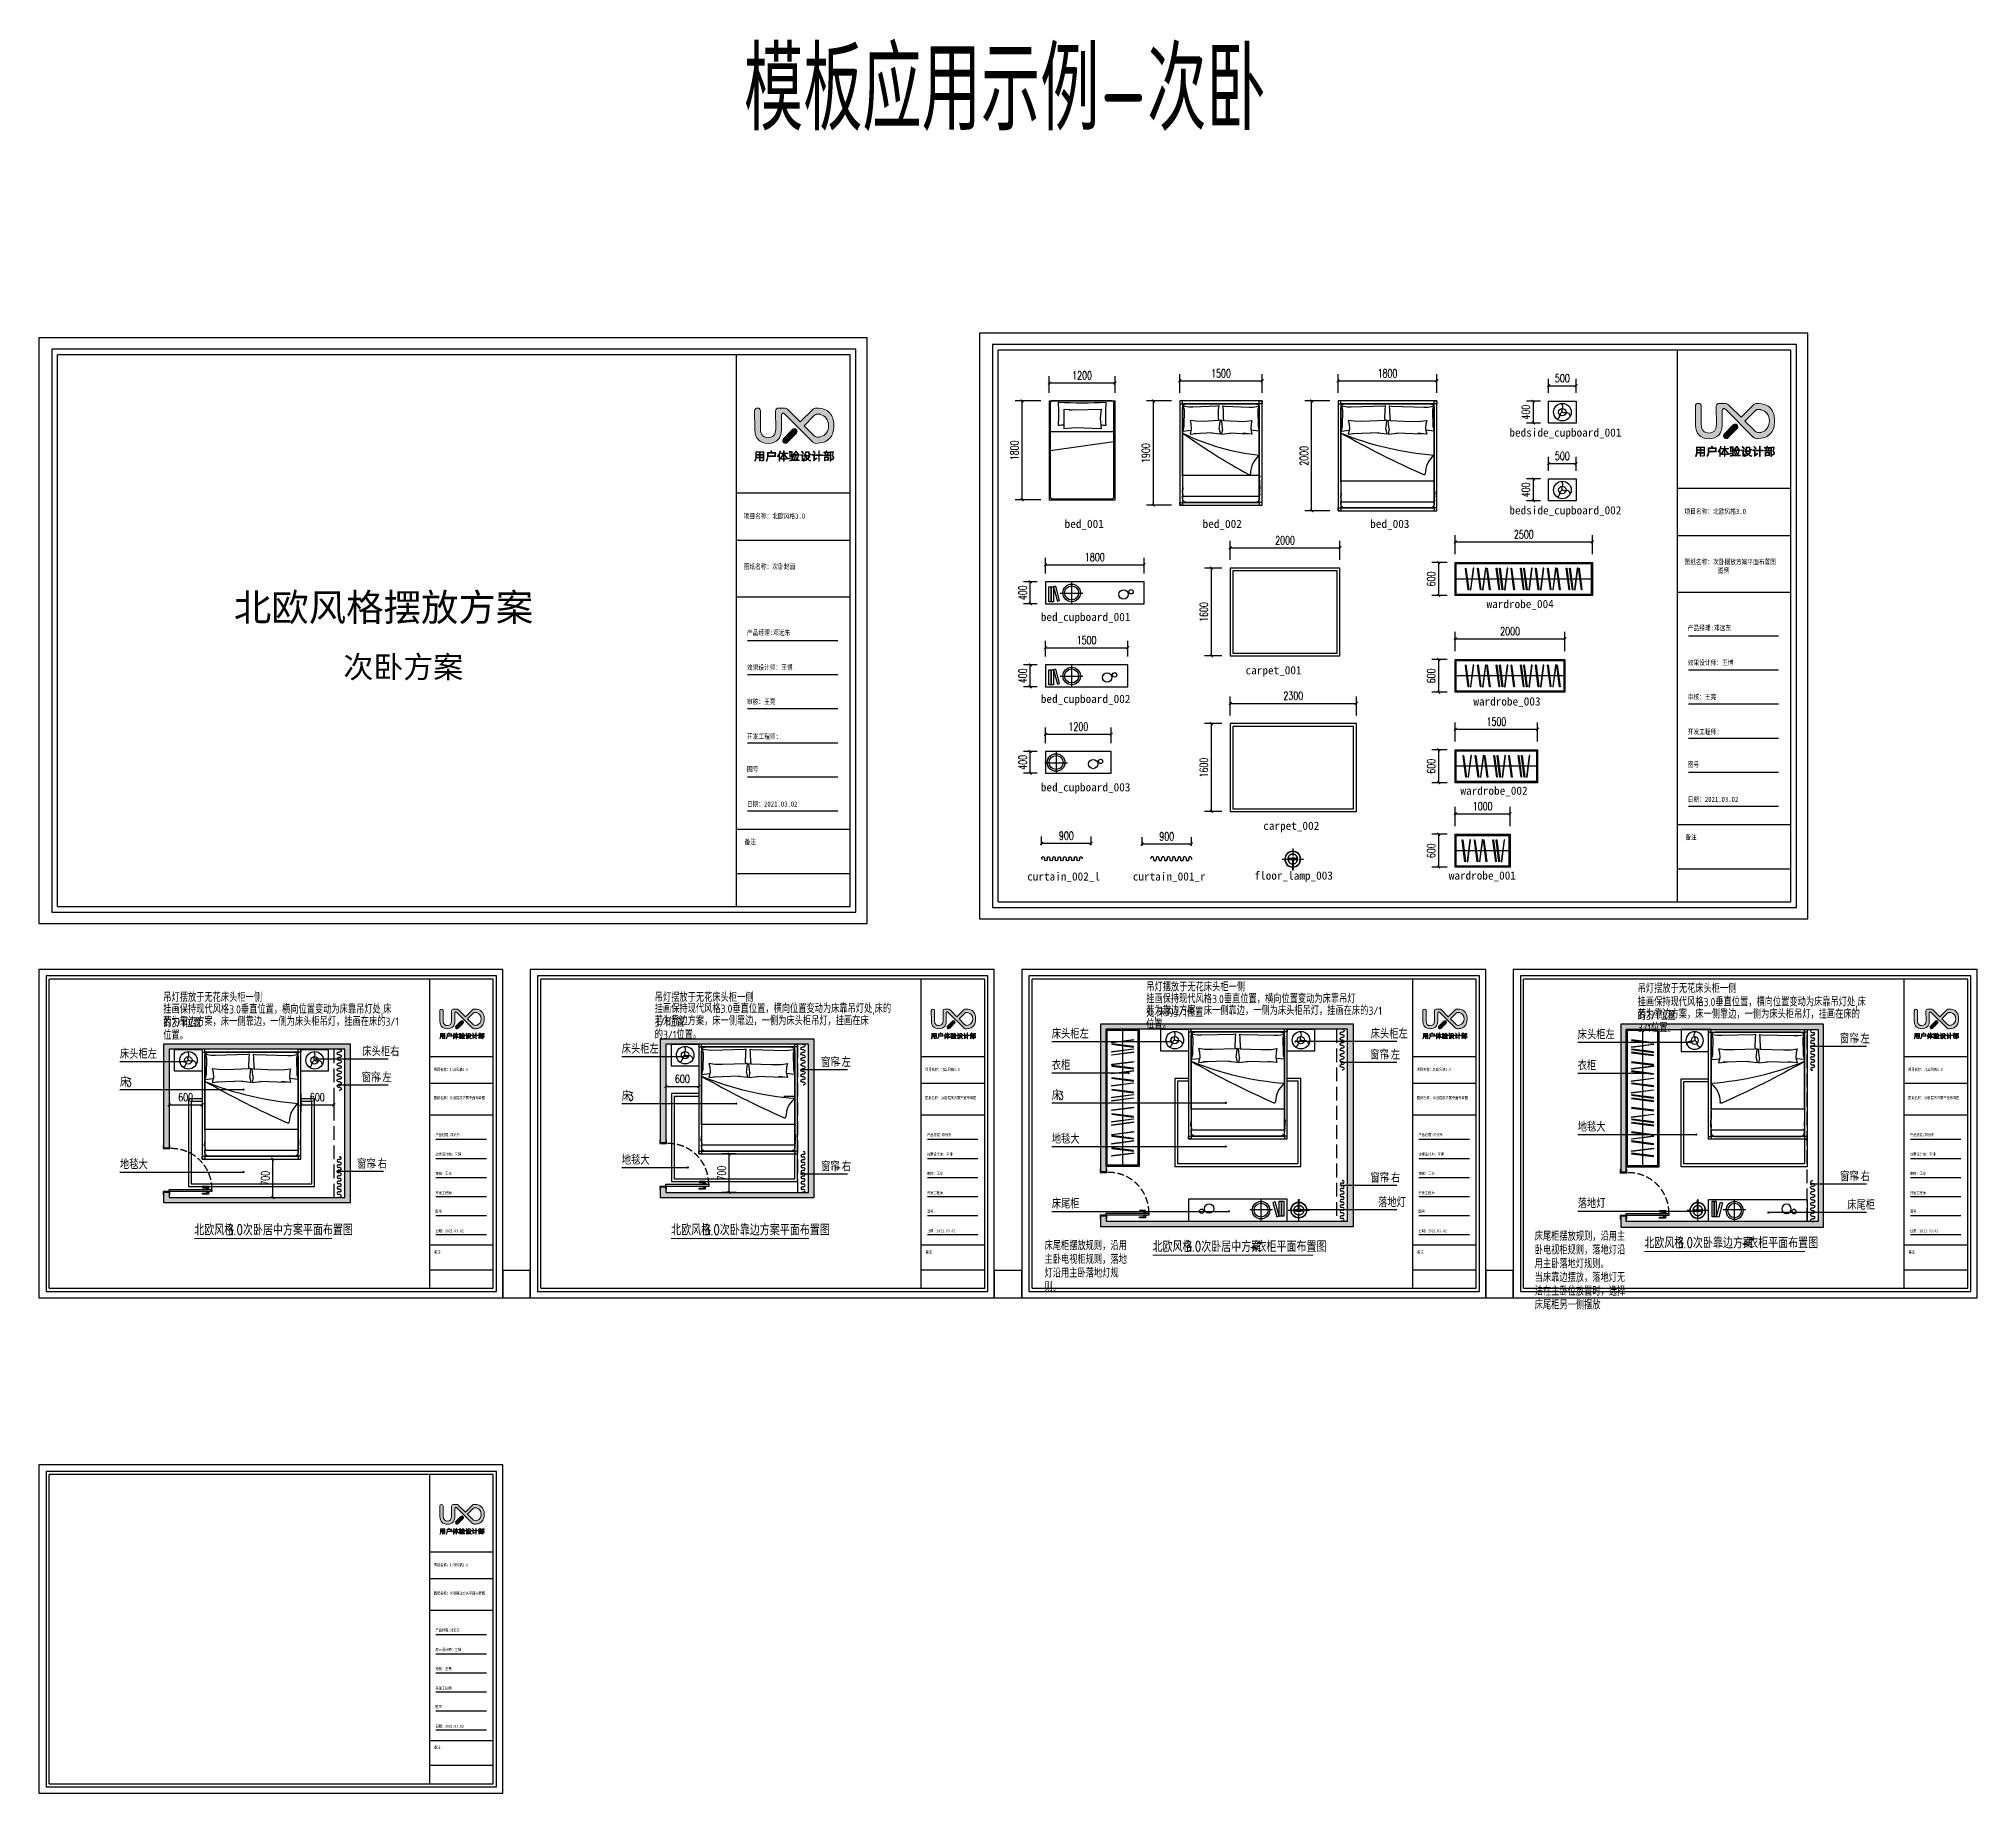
# Model space of a CAD drawing. Extents: x 23971 to 232415, y -48119 to 67869.
# Drawn here: x 132332 to 167666, y 19390 to 51359 of the extents above; entities that cross this region are included whole.
import ezdxf

# ---------------------------------------------------------------- set-up
doc = ezdxf.new("R2010")
doc.units = 0
doc.header["$LTSCALE"] = 1000
doc.header["$MEASUREMENT"] = 0
for name, pattern in [('$1$CENTER', [50.8, 31.75, -6.35, 6.35, -6.35]), ('DASH', [0.35, 0.25, -0.1]), ('DASHED', [0.75, 0.5, -0.25]), ('HIDDEN', [9.525, 6.35, -3.175]), ('HIDDEN5', [0.08, 0.04, -0.04])]:
    doc.linetypes.add(name, pattern=pattern)
for name, color, linetype in [('_U+56FE_U+5C42 1', 7, 'Continuous'), ('DIM_SYMB', 3, 'Continuous'), ('DS-DRAPERY', 32, 'Continuous'), ('PM-家具', 146, 'Continuous'), ('PUB_DIM', 3, 'Continuous'), ('PUB_TEXT', 7, 'Continuous'), ('T-001图框', 4, 'Continuous'), ('WALL', 9, 'Continuous'), ('活动家具', 7, 'Continuous')]:
    doc.layers.add(name, color=color, linetype=linetype)
doc.styles.add('_TCH_DIM', font='SIMPLEX', dxfattribs={"bigfont": 'GBCBIG'})
doc.styles.add('_TCH_DIM_T3', font='SIMPLEX', dxfattribs={"width": 0.705882, "bigfont": 'GBCBIG'})
doc.styles.get("Standard").update_dxf_attribs({"font": 'gbenor.shx', "bigfont": 'gbcbig.shx'})
doc.styles.add('WJ', font='', dxfattribs={"width": 0.8, "height": 135})
doc.styles.add('ZZ', font='')
doc.styles.get('WJ').set_extended_font_data('FangSong_GB2312')
doc.styles.get('ZZ').set_extended_font_data('SimHei')
doc.dimstyles.new('_TCH_ARCH&&50', dxfattribs={"dimtxt": 148.75, "dimasz": 50, "dimexe": 125, "dimexo": 150, "dimgap": 63.125, "dimtad": 1, "dimdec": 0, "dimzin": 0, "dimdsep": 46, "dimtxsty": '_TCH_DIM_T3', "dimblk": 'ARCHTICK', "dimcen": 0.09, "dimclrt": 7, "dimazin": 2, "dimtfac": 1, "dimtdec": 0, "dimtix": 1, "dimtmove": 2, "dimatfit": 3, "dimfxl": 100, "dimtolj": 1, "dimtzin": 0, "dimarcsym": 0})

msp = doc.modelspace()

# ---------------------------------------------------------------- texts
at = {"attachment_point": 1}
for s, width, insert, char_height in [('模板应用示例-次卧', 37919.75, (145185.6, 51188.1), 1500), ('{\\f@FangSong|b0|i0|c134|p49;bedside_cupboard_001}', 1434.402, (159138.3, 44259.1), 150), ('{\\f@FangSong|b0|i0|c134|p49;bedside_cupboard_002}', 1434.402, (159138.3, 42841.9), 150), ('{\\f@FangSong|b0|i0|c134|p49;bed_001}', 1434.402, (151030.7, 42595.2), 150), ('{\\f@FangSong|b0|i0|c134|p49;bed_002}', 1434.402, (153546.3, 42595.2), 150), ('{\\f@FangSong|b0|i0|c134|p49;bed_003}', 1434.402, (156601.4, 42595.2), 150), ('{\\f@FangSong|b0|i0|c134|p49;wardrobe_004}', 1434.402, (158722.2, 41134.6), 150), ('{\\f@FangSong|b0|i0|c134|p49;bed_cupboard_001}', 1434.402, (150597, 40898.1), 150), ('{\\f@FangSong|b0|i0|c134|p49;carpet_001}', 1434.402, (154329.7, 39927.2), 150), ('{\\f@FangSong|b0|i0|c134|p49;bed_cupboard_002}', 1434.402, (150597, 39404.8), 150), ('{\\f@FangSong|b0|i0|c134|p49;wardrobe_003}', 1434.402, (158481.2, 39359.6), 150), ('{\\f@FangSong|b0|i0|c134|p49;bed_cupboard_003}', 1434.402, (150597, 37795.3), 150), ('{\\f@FangSong|b0|i0|c134|p49;wardrobe_002}', 1434.402, (158245.7, 37732.6), 150), ('{\\f@FangSong|b0|i0|c134|p49;carpet_002}', 1434.402, (154651.9, 37093.5), 150), ('{\\f@FangSong|b0|i0|c134|p49;curtain_002_l}', 1434.402, (150349.1, 36170.3), 150), ('{\\f@FangSong|b0|i0|c134|p49;curtain_001_r}', 1434.402, (152274.4, 36170.3), 150), ('{\\f@FangSong|b0|i0|c134|p49;floor_lamp_003}', 1434.402, (154492.6, 36186.4), 150), ('{\\f@FangSong|b0|i0|c134|p49;wardrobe_001}', 1434.402, (158032.7, 36187.1), 150), ('吊灯摆放于无花床头柜一侧', 1734.523, (134600.9, 33961.9), 150), ('吊灯摆放于无花床头柜一侧', 2322.305, (143559.4, 33961.9), 150), ('挂画保持现代风格3.0垂直位置，横向位置变动为床靠吊灯处,床的3/1位置', 3910.044, (152517.8, 33936.9), 150), ('吊灯摆放于无花床头柜一侧', 1734.523, (152517.8, 34151.9), 150), ('吊灯摆放于无花床头柜一侧', 1734.523, (161476.3, 34125.3), 150), ('挂画保持现代风格3.0垂直位置，横向位置变动为床靠吊灯处,床的3/1位置', 4183.794, (134600.9, 33746.9), 150), ('挂画保持现代风格3.0垂直位置，横向位置变动为床靠吊灯处,床的3/1位置', 4377.76, (143559.4, 33759.1), 150), ('若为靠边方案，床一侧靠边，一侧为床头柜吊灯，挂画在床的3/1位置。', 4305.56, (152517.8, 33722.3), 150), ('若为靠边方案，床一侧靠边，一侧为床头柜吊灯，挂画在床的3/1位置。', 4055.064, (161476.3, 33657.7), 150), ('挂画保持现代风格3.0垂直位置，横向位置变动为床靠吊灯处,床的3/1位置', 4249.688, (161476.3, 33879.9), 150), ('若为靠边方案，床一侧靠边，一侧为床头柜吊灯，挂画在床的3/1位置。', 4427.048, (134600.9, 33523.3), 150), ('若为靠边方案，床一侧靠边，一侧为床头柜吊灯，挂画在床的3/1位置。', 4006.805, (143559.4, 33535.4), 150), ('床尾柜摆放规则，沿用主卧电视柜规则，落地灯沿用主卧落地灯规则。', 1548.852, (150665.5, 29437.9), 150), ('床尾柜摆放规则，沿用主卧电视柜规则，落地灯沿用主卧落地灯规则。\\P当床靠边摆放，落地灯无法在主卧位放置时，选择床尾柜另一侧摆放', 1767.576, (159599.1, 29608.1), 150)]:
    msp.add_mtext_dynamic_manual_height_columns(s, width=width, gutter_width=1750, heights=[0], dxfattribs=dict(at, insert=insert, char_height=char_height))
at = {"layer": 'PUB_TEXT', "style": '_TCH_DIM'}
for s, height, p in [('床头柜左', 168.79, (150796.8, 33140.6)), ('床头柜左', 168.79, (156610.7, 33140.6)), ('床头柜左', 168.79, (160383.3, 33125.5)), ('窗帘', 168.79, (165162.9, 33051.7)), ('左', 168.8, (165538.6, 33051.7)), ('床头柜左', 168.79, (133811.2, 32773.5)), ('床头柜右', 168.79, (138230.2, 32818.5)), ('床头柜左', 168.79, (142958.4, 32866.5)), ('窗帘', 168.79, (156601.7, 32758.4)), ('左', 168.8, (156977.4, 32758.4)), ('窗帘', 168.79, (138219.3, 32342.7)), ('左', 168.8, (138595.1, 32342.7)), ('窗帘', 168.79, (146591.7, 32623.4)), ('左', 168.8, (146967.4, 32623.4)), ('衣柜', 168.79, (150796.8, 32567.5)), ('衣柜', 168.79, (160383.3, 32561.4)), ('床', 168.8, (133811.2, 32263.4)), ('床', 168.8, (142958.4, 32008.9)), ('床', 168.8, (150796.8, 32022.5)), ('地毯大', 168.79, (160383.3, 31444.2)), ('地毯大', 168.79, (150796.8, 31226.1)), ('地毯大', 168.79, (133811.2, 30761.4)), ('窗帘', 168.79, (138133.7, 30769.8)), ('右', 168.8, (138509.5, 30769.8)), ('地毯大', 168.79, (142958.4, 30844)), ('窗帘', 168.79, (146593.5, 30724.6)), ('右', 168.8, (146969.3, 30724.6)), ('窗帘', 168.79, (156603.5, 30516.6)), ('右', 168.8, (156979.3, 30516.6)), ('窗帘', 168.79, (165164.8, 30540.6)), ('右', 168.8, (165540.5, 30540.6)), ('床尾柜', 168.79, (150796.8, 30045.1)), ('落地灯', 168.79, (156744.7, 30069.8)), ('落地灯', 168.79, (160383.3, 30050.5)), ('床尾柜', 168.79, (165296.6, 30023.3))]:
    msp.add_text(s, height=height, dxfattribs=at).set_placement(p)
at = {"layer": 'PUB_TEXT', "style": '_TCH_DIM', "width": 0.705882}
for s, p in [('-', (165408.6, 33051.7)), ('-', (146837.4, 32623.4)), ('-', (156847.4, 32758.4)), ('3', (133934.1, 32263.4)), ('-', (138465.1, 32342.7)), ('3', (143081.3, 32008.9)), ('3', (150919.7, 32022.5)), ('-', (138379.5, 30769.8)), ('-', (146839.3, 30724.6)), ('-', (156849.3, 30516.6)), ('-', (165410.5, 30540.6))]:
    msp.add_text(s, height=148.8, dxfattribs=at).set_placement(p)
at = {"layer": 'PUB_TEXT'}
for s, height, p in [('北欧风格', 202.55, (135165.2, 29554.2)), ('3.0', 210, (135755, 29554.2)), ('次卧居中方案平面布置图', 202.553, (136052.5, 29554.2)), ('北欧风格', 202.55, (143857.9, 29554.2)), ('3.0', 210, (144447.7, 29554.2)), ('次卧靠边方案平面布置图', 202.553, (144745.2, 29554.2)), ('北欧风格', 202.55, (152633.2, 29250.9)), ('3.0', 210, (153223, 29250.9)), ('次卧居中方案', 202.55, (153520.5, 29250.9)), ('+', 210, (154405.2, 29250.9)), ('衣柜平面布置图', 202.55, (154527.7, 29250.9)), ('北欧风格', 202.55, (161596.3, 29317.3)), ('3.0', 210, (162186.1, 29317.3)), ('次卧靠边方案', 202.55, (162483.6, 29317.3)), ('+', 210, (163368.3, 29317.3)), ('衣柜平面布置图', 202.55, (163490.8, 29317.3))]:
    msp.add_text(s, height=height, dxfattribs=at).set_placement(p)
at = {"layer": 'T-001图框', "color": 1, "ltscale": 1000, "attachment_point": 1, "style": 'ZZ'}
for s, insert, char_height in [('{\\fYouYuan|b0|i0|c134|p49;北欧风格摆放方案}', (135888.1, 41248.3), 500), ('{\\fYouYuan|b0|i0|c134|p49;次卧方案}', (137883.8, 40112.5), 400)]:
    msp.add_mtext_dynamic_manual_height_columns(s, width=8790.519, gutter_width=250, heights=[0], dxfattribs=dict(at, insert=insert, char_height=char_height))

# ---------------------------------------------------------------- blocks, each defined once
blk = doc.blocks.new('block 2')
at = {"layer": '_U+56FE_U+5C42 1'}
h = blk.add_hatch(color=251, dxfattribs=at)
h.dxf.hatch_style = 2
edge = h.paths.add_edge_path()
edge.add_spline(control_points=[(131.7, -136.8), (131.2, -135.4), (130.5, -134.1), (129.6, -133.1), (128.6, -132.1), (127.5, -131.4), (126.1, -130.8), (124.7, -130.3), (122.2, -129.8), (120.2, -129.8), (120.2, -129.8), (120.2, -129.8), (120.2, -129.8), (120.2, -129.8), (120.2, -129.8), (120.2, -129.8), (120.2, -129.8), (120.1, -129.8), (120.1, -129.8), (120.1, -129.8), (120.1, -129.8), (120.1, -129.8), (119.3, -129.8), (118.5, -130.2), (117.9, -130.7), (117.9, -130.7), (117.9, -130.7), (117.9, -130.7), (117.9, -130.7), (117.8, -130.8), (117.8, -130.8), (117.8, -130.8), (117.8, -130.8), (117.8, -130.8), (117.8, -130.8), (109.2, -139.4), (109.2, -139.4), (109.2, -139.4), (100.8, -131), (100.8, -131), (100.8, -130.9), (100.7, -130.9), (100.7, -130.9), (100.6, -130.8), (100.6, -130.7), (100.5, -130.7), (99.8, -130), (98.9, -129.9), (98.4, -129.8), (98.4, -129.8), (98.3, -129.8), (98.3, -129.8), (98.3, -129.8), (98.3, -129.8), (98.3, -129.8), (98.3, -129.8), (98.3, -129.8), (98.3, -129.8), (98.2, -129.8), (98.2, -129.8), (98.2, -129.8), (98.2, -129.8), (98.2, -129.8), (98.2, -129.8), (98.2, -129.8), (94.2, -129.8), (94.2, -129.8), (94.2, -129.8), (94.2, -129.8), (94.2, -129.8), (94.2, -129.8), (94.2, -129.8), (94.2, -129.8), (93, -129.8), (92.1, -130.7), (92.1, -131.9), (92.1, -131.9), (92.1, -131.9), (92.1, -131.9), (92.1, -132), (92.1, -132), (92.1, -132.1), (92.1, -132.1), (92.2, -144.2), (92.2, -144.2), (92.1, -148.7), (90.1, -150.2), (87, -150.3), (84, -150.2), (81.7, -148.8), (81.7, -144.2), (81.7, -144.2), (81.7, -143.7), (81.7, -143.7), (81.7, -143.7), (81.7, -131.9), (81.7, -131.9), (81.7, -131.9), (81.7, -131.8), (81.7, -131.8), (81.7, -130.7), (80.8, -129.8), (79.7, -129.8), (78.5, -129.8), (77.6, -130.7), (77.6, -131.8), (77.6, -131.8), (77.6, -131.9), (77.6, -131.9), (77.6, -131.9), (77.6, -131.9), (77.6, -131.9), (77.6, -131.9), (77.6, -131.9), (77.6, -131.9), (77.6, -131.9), (77.6, -131.9), (77.6, -131.9), (77.6, -131.9), (77.7, -143.7), (77.7, -143.7), (77.7, -143.7), (77.7, -143.7), (77.7, -143.7), (77.7, -143.7), (77.7, -144.2), (77.7, -144.2), (77.7, -144.4), (77.7, -144.5), (77.7, -144.6), (77.7, -144.6), (77.7, -144.8), (77.7, -144.8), (77.7, -144.8), (77.7, -144.8), (77.7, -144.8), (77.9, -150.7), (81.1, -154.2), (86.9, -154.2), (92.9, -154.2), (96, -150.7), (96.2, -144.8), (96.2, -144.8), (96.2, -144.8), (96.2, -144.8), (96.2, -144.8), (96.2, -144.1), (96.2, -144.1), (96.2, -144.1), (96.2, -143.7), (96.2, -143.7), (96.2, -143.7), (96.2, -134.7), (96.2, -134.7), (96.2, -134.7), (96.2, -134.7), (96.2, -134.7), (96.2, -134.7), (96.2, -134.7), (96.2, -134.7), (96.2, -134.2), (96.5, -133.8), (96.9, -133.5), (96.9, -133.5), (96.9, -133.5), (97, -133.5), (97, -133.5), (97, -133.5), (97, -133.5), (97.1, -133.4), (97.3, -133.4), (97.5, -133.4), (98.1, -133.4), (98.6, -134), (98.6, -134), (98.6, -134), (117.7, -153.1), (117.7, -153.1), (117.7, -153.1), (117.7, -153.1), (117.8, -153.1), (118.3, -153.7), (119.1, -154.1), (120, -154.2), (120, -154.2), (120, -154.2), (120, -154.2), (122, -154.2), (124.3, -153.8), (125.7, -153.3), (127.2, -152.8), (128.4, -151.9), (129.4, -150.9), (130.4, -149.9), (131.2, -148.6), (131.7, -147.1), (132.2, -145.5), (132.4, -143.7), (132.4, -141.6), (132.4, -139.8), (132.2, -138.2), (131.7, -136.8)], knot_values=[0, 0, 0, 0, 1, 1, 1, 2, 2, 2, 3, 3, 3, 4, 4, 4, 5, 5, 5, 6, 6, 6, 7, 7, 7, 8, 8, 8, 9, 9, 9, 10, 10, 10, 11, 11, 11, 12, 12, 12, 13, 13, 13, 14, 14, 14, 15, 15, 15, 16, 16, 16, 17, 17, 17, 18, 18, 18, 19, 19, 19, 20, 20, 20, 21, 21, 21, 22, 22, 22, 23, 23, 23, 24, 24, 24, 25, 25, 25, 26, 26, 26, 27, 27, 27, 28, 28, 28, 29, 29, 29, 30, 30, 30, 31, 31, 31, 32, 32, 32, 33, 33, 33, 34, 34, 34, 35, 35, 35, 36, 36, 36, 37, 37, 37, 38, 38, 38, 39, 39, 39, 40, 40, 40, 41, 41, 41, 42, 42, 42, 43, 43, 43, 44, 44, 44, 45, 45, 45, 46, 46, 46, 47, 47, 47, 48, 48, 48, 49, 49, 49, 50, 50, 50, 51, 51, 51, 52, 52, 52, 53, 53, 53, 54, 54, 54, 55, 55, 55, 56, 56, 56, 57, 57, 57, 58, 58, 58, 59, 59, 59, 60, 60, 60, 61, 61, 61, 62, 62, 62, 63, 63, 63, 64, 64, 64, 65, 65, 65, 66, 66, 66, 67, 67, 67, 67], degree=3, periodic=0)
edge = h.paths.add_edge_path()
edge.add_spline(control_points=[(123.2, -149.8), (122.9, -149.8), (122.4, -149.9), (121.7, -150), (121.7, -150), (121.7, -150), (121.7, -150), (121.6, -150), (121.6, -150), (121.6, -150), (121.6, -150), (121.6, -150), (121.6, -150), (121.5, -150), (121.4, -150), (121.3, -150), (120.4, -150), (119.6, -149.7), (119, -149.1), (119, -149.1), (119, -149.1), (119, -149.1), (119, -149.1), (118.3, -148.4), (118, -148.1), (118, -148.1), (118, -148.1), (118, -148.1), (118, -148.1), (111.9, -142), (111.9, -142), (111.9, -142), (118.9, -135), (118.9, -135), (118.9, -135), (118.9, -135), (118.9, -135), (118.9, -134.9), (119, -134.9), (119, -134.8), (119.1, -134.8), (119.2, -134.7), (119.2, -134.7), (119.3, -134.7), (119.3, -134.6), (119.3, -134.6), (119.4, -134.6), (119.4, -134.5), (119.5, -134.5), (119.5, -134.5), (119.5, -134.5), (119.6, -134.5), (119.6, -134.4), (119.7, -134.4), (119.8, -134.3), (119.8, -134.3), (119.8, -134.3), (119.9, -134.3), (119.9, -134.3), (120, -134.2), (120, -134.2), (120.1, -134.2), (120.1, -134.2), (120.2, -134.2), (120.2, -134.1), (120.3, -134.1), (120.3, -134.1), (120.4, -134.1), (120.4, -134.1), (120.5, -134.1), (120.6, -134.1), (120.6, -134), (120.7, -134), (120.7, -134), (120.8, -134), (120.9, -134), (120.9, -134), (120.9, -134), (121, -134), (121.1, -134), (121.2, -134), (121.3, -134), (121.4, -134), (121.4, -134), (121.5, -134), (121.6, -134), (121.8, -134), (121.9, -134), (121.9, -134), (121.9, -134), (122, -134), (122, -134), (122.1, -134), (122.2, -134), (122.3, -134.1), (122.4, -134.1), (122.5, -134.1), (122.6, -134.1), (122.6, -134.1), (122.6, -134.1), (122.7, -134.1), (122.8, -134.1), (122.9, -134.2), (126.6, -135), (128.8, -137.8), (128.8, -141.9), (128.8, -145.8), (126.7, -148.8), (123.2, -149.8)], knot_values=[0, 0, 0, 0, 1, 1, 1, 2, 2, 2, 3, 3, 3, 4, 4, 4, 5, 5, 5, 6, 6, 6, 7, 7, 7, 8, 8, 8, 9, 9, 9, 10, 10, 10, 11, 11, 11, 12, 12, 12, 13, 13, 13, 14, 14, 14, 15, 15, 15, 16, 16, 16, 17, 17, 17, 18, 18, 18, 19, 19, 19, 20, 20, 20, 21, 21, 21, 22, 22, 22, 23, 23, 23, 24, 24, 24, 25, 25, 25, 26, 26, 26, 27, 27, 27, 28, 28, 28, 29, 29, 29, 30, 30, 30, 31, 31, 31, 32, 32, 32, 33, 33, 33, 34, 34, 34, 35, 35, 35, 36, 36, 36, 36], degree=3, periodic=0)
h = blk.add_hatch(color=251, dxfattribs=at)
h.dxf.hatch_style = 2
edge = h.paths.add_edge_path()
edge.add_spline(control_points=[(118.2, -136), (118.2, -136), (118.2, -136), (118.2, -136), (118.2, -136), (118.2, -136), (118.2, -136), (118.2, -136), (118.2, -136), (118.2, -136)], knot_values=[0, 0, 0, 0, 1, 1, 1, 2, 2, 2, 3, 3, 3, 3], degree=3, periodic=0)
h = blk.add_hatch(color=251, dxfattribs=at)
h.dxf.hatch_style = 2
edge = h.paths.add_edge_path()
edge.add_spline(control_points=[(118.2, -148), (118.2, -148), (118.2, -148), (118.2, -148), (118.2, -148), (118.2, -148), (118.2, -148), (118.2, -148), (118.2, -148), (118.2, -148)], knot_values=[0, 0, 0, 0, 1, 1, 1, 2, 2, 2, 3, 3, 3, 3], degree=3, periodic=0)
at = {"layer": '_U+56FE_U+5C42 1', "lineweight": 0}
for points, knots in [([(131.7, -136.8), (131.2, -135.4), (130.5, -134.1), (129.6, -133.1), (128.6, -132.1), (127.5, -131.4), (126.1, -130.8), (124.7, -130.3), (122.2, -129.8), (120.2, -129.8), (120.2, -129.8), (120.2, -129.8), (120.2, -129.8), (120.2, -129.8), (120.2, -129.8), (120.2, -129.8), (120.2, -129.8), (120.1, -129.8), (120.1, -129.8), (120.1, -129.8), (120.1, -129.8), (120.1, -129.8), (119.3, -129.8), (118.5, -130.2), (117.9, -130.7), (117.9, -130.7), (117.9, -130.7), (117.9, -130.7), (117.9, -130.7), (117.8, -130.8), (117.8, -130.8), (117.8, -130.8), (117.8, -130.8), (117.8, -130.8), (117.8, -130.8), (109.2, -139.4), (109.2, -139.4), (109.2, -139.4), (100.8, -131), (100.8, -131), (100.8, -130.9), (100.7, -130.9), (100.7, -130.9), (100.6, -130.8), (100.6, -130.7), (100.5, -130.7), (99.8, -130), (98.9, -129.9), (98.4, -129.8), (98.4, -129.8), (98.3, -129.8), (98.3, -129.8), (98.3, -129.8), (98.3, -129.8), (98.3, -129.8), (98.3, -129.8), (98.3, -129.8), (98.3, -129.8), (98.2, -129.8), (98.2, -129.8), (98.2, -129.8), (98.2, -129.8), (98.2, -129.8), (98.2, -129.8), (98.2, -129.8), (94.2, -129.8), (94.2, -129.8), (94.2, -129.8), (94.2, -129.8), (94.2, -129.8), (94.2, -129.8), (94.2, -129.8), (94.2, -129.8), (93, -129.8), (92.1, -130.7), (92.1, -131.9), (92.1, -131.9), (92.1, -131.9), (92.1, -131.9), (92.1, -132), (92.1, -132), (92.1, -132.1), (92.1, -132.1), (92.2, -144.2), (92.2, -144.2), (92.1, -148.7), (90.1, -150.2), (87, -150.3), (84, -150.2), (81.7, -148.8), (81.7, -144.2), (81.7, -144.2), (81.7, -143.7), (81.7, -143.7), (81.7, -143.7), (81.7, -131.9), (81.7, -131.9), (81.7, -131.9), (81.7, -131.8), (81.7, -131.8), (81.7, -130.7), (80.8, -129.8), (79.7, -129.8), (78.5, -129.8), (77.6, -130.7), (77.6, -131.8), (77.6, -131.8), (77.6, -131.9), (77.6, -131.9), (77.6, -131.9), (77.6, -131.9), (77.6, -131.9), (77.6, -131.9), (77.6, -131.9), (77.6, -131.9), (77.6, -131.9), (77.6, -131.9), (77.6, -131.9), (77.6, -131.9), (77.7, -143.7), (77.7, -143.7), (77.7, -143.7), (77.7, -143.7), (77.7, -143.7), (77.7, -143.7), (77.7, -144.2), (77.7, -144.2), (77.7, -144.4), (77.7, -144.5), (77.7, -144.6), (77.7, -144.6), (77.7, -144.8), (77.7, -144.8), (77.7, -144.8), (77.7, -144.8), (77.7, -144.8), (77.9, -150.7), (81.1, -154.2), (86.9, -154.2), (92.9, -154.2), (96, -150.7), (96.2, -144.8), (96.2, -144.8), (96.2, -144.8), (96.2, -144.8), (96.2, -144.8), (96.2, -144.1), (96.2, -144.1), (96.2, -144.1), (96.2, -143.7), (96.2, -143.7), (96.2, -143.7), (96.2, -134.7), (96.2, -134.7), (96.2, -134.7), (96.2, -134.7), (96.2, -134.7), (96.2, -134.7), (96.2, -134.7), (96.2, -134.7), (96.2, -134.2), (96.5, -133.8), (96.9, -133.5), (96.9, -133.5), (96.9, -133.5), (97, -133.5), (97, -133.5), (97, -133.5), (97, -133.5), (97.1, -133.4), (97.3, -133.4), (97.5, -133.4), (98.1, -133.4), (98.6, -134), (98.6, -134), (98.6, -134), (117.7, -153.1), (117.7, -153.1), (117.7, -153.1), (117.7, -153.1), (117.8, -153.1), (118.3, -153.7), (119.1, -154.1), (120, -154.2), (120, -154.2), (120, -154.2), (120, -154.2), (122, -154.2), (124.3, -153.8), (125.7, -153.3), (127.2, -152.8), (128.4, -151.9), (129.4, -150.9), (130.4, -149.9), (131.2, -148.6), (131.7, -147.1), (132.2, -145.5), (132.4, -143.7), (132.4, -141.6), (132.4, -139.8), (132.2, -138.2), (131.7, -136.8)], [0, 0, 0, 0, 1, 1, 1, 2, 2, 2, 3, 3, 3, 4, 4, 4, 5, 5, 5, 6, 6, 6, 7, 7, 7, 8, 8, 8, 9, 9, 9, 10, 10, 10, 11, 11, 11, 12, 12, 12, 13, 13, 13, 14, 14, 14, 15, 15, 15, 16, 16, 16, 17, 17, 17, 18, 18, 18, 19, 19, 19, 20, 20, 20, 21, 21, 21, 22, 22, 22, 23, 23, 23, 24, 24, 24, 25, 25, 25, 26, 26, 26, 27, 27, 27, 28, 28, 28, 29, 29, 29, 30, 30, 30, 31, 31, 31, 32, 32, 32, 33, 33, 33, 34, 34, 34, 35, 35, 35, 36, 36, 36, 37, 37, 37, 38, 38, 38, 39, 39, 39, 40, 40, 40, 41, 41, 41, 42, 42, 42, 43, 43, 43, 44, 44, 44, 45, 45, 45, 46, 46, 46, 47, 47, 47, 48, 48, 48, 49, 49, 49, 50, 50, 50, 51, 51, 51, 52, 52, 52, 53, 53, 53, 54, 54, 54, 55, 55, 55, 56, 56, 56, 57, 57, 57, 58, 58, 58, 59, 59, 59, 60, 60, 60, 61, 61, 61, 62, 62, 62, 63, 63, 63, 64, 64, 64, 65, 65, 65, 66, 66, 66, 67, 67, 67, 67]), ([(123.2, -149.8), (122.9, -149.8), (122.4, -149.9), (121.7, -150), (121.7, -150), (121.7, -150), (121.7, -150), (121.6, -150), (121.6, -150), (121.6, -150), (121.6, -150), (121.6, -150), (121.6, -150), (121.5, -150), (121.4, -150), (121.3, -150), (120.4, -150), (119.6, -149.7), (119, -149.1), (119, -149.1), (119, -149.1), (119, -149.1), (119, -149.1), (118.3, -148.4), (118, -148.1), (118, -148.1), (118, -148.1), (118, -148.1), (118, -148.1), (111.9, -142), (111.9, -142), (111.9, -142), (118.9, -135), (118.9, -135), (118.9, -135), (118.9, -135), (118.9, -135), (118.9, -134.9), (119, -134.9), (119, -134.8), (119.1, -134.8), (119.2, -134.7), (119.2, -134.7), (119.3, -134.7), (119.3, -134.6), (119.3, -134.6), (119.4, -134.6), (119.4, -134.5), (119.5, -134.5), (119.5, -134.5), (119.5, -134.5), (119.6, -134.5), (119.6, -134.4), (119.7, -134.4), (119.8, -134.3), (119.8, -134.3), (119.8, -134.3), (119.9, -134.3), (119.9, -134.3), (120, -134.2), (120, -134.2), (120.1, -134.2), (120.1, -134.2), (120.2, -134.2), (120.2, -134.1), (120.3, -134.1), (120.3, -134.1), (120.4, -134.1), (120.4, -134.1), (120.5, -134.1), (120.6, -134.1), (120.6, -134), (120.7, -134), (120.7, -134), (120.8, -134), (120.9, -134), (120.9, -134), (120.9, -134), (121, -134), (121.1, -134), (121.2, -134), (121.3, -134), (121.4, -134), (121.4, -134), (121.5, -134), (121.6, -134), (121.8, -134), (121.9, -134), (121.9, -134), (121.9, -134), (122, -134), (122, -134), (122.1, -134), (122.2, -134), (122.3, -134.1), (122.4, -134.1), (122.5, -134.1), (122.6, -134.1), (122.6, -134.1), (122.6, -134.1), (122.7, -134.1), (122.8, -134.1), (122.9, -134.2), (126.6, -135), (128.8, -137.8), (128.8, -141.9), (128.8, -145.8), (126.7, -148.8), (123.2, -149.8)], [0, 0, 0, 0, 1, 1, 1, 2, 2, 2, 3, 3, 3, 4, 4, 4, 5, 5, 5, 6, 6, 6, 7, 7, 7, 8, 8, 8, 9, 9, 9, 10, 10, 10, 11, 11, 11, 12, 12, 12, 13, 13, 13, 14, 14, 14, 15, 15, 15, 16, 16, 16, 17, 17, 17, 18, 18, 18, 19, 19, 19, 20, 20, 20, 21, 21, 21, 22, 22, 22, 23, 23, 23, 24, 24, 24, 25, 25, 25, 26, 26, 26, 27, 27, 27, 28, 28, 28, 29, 29, 29, 30, 30, 30, 31, 31, 31, 32, 32, 32, 33, 33, 33, 34, 34, 34, 35, 35, 35, 36, 36, 36, 36]), ([(118.2, -136), (118.2, -136), (118.2, -136), (118.2, -136), (118.2, -136), (118.2, -136), (118.2, -136), (118.2, -136), (118.2, -136), (118.2, -136)], [0, 0, 0, 0, 1, 1, 1, 2, 2, 2, 3, 3, 3, 3]), ([(118.2, -148), (118.2, -148), (118.2, -148), (118.2, -148), (118.2, -148), (118.2, -148), (118.2, -148), (118.2, -148), (118.2, -148), (118.2, -148)], [0, 0, 0, 0, 1, 1, 1, 2, 2, 2, 3, 3, 3, 3])]:
    blk.add_open_spline(points, degree=3, knots=knots, dxfattribs=at)
blk = doc.blocks.new('block 3')
at = {"layer": '_U+56FE_U+5C42 1'}
h = blk.add_hatch(color=251, dxfattribs=at)
h.dxf.hatch_style = 2
edge = h.paths.add_edge_path()
edge.add_spline(control_points=[(83, -166), (83.5, -166), (83.6, -165.8), (83.6, -165.4), (83.6, -165.4), (83.6, -164.2), (83.6, -164.2), (83.6, -164.2), (81.4, -164.2), (81.4, -164.2), (81.4, -164.2), (81.4, -166.4), (81.4, -166.4), (81.4, -166.4), (81, -166.4), (81, -166.4), (81, -166.4), (81, -164.2), (81, -164.2), (81, -164.2), (78.8, -164.2), (78.8, -164.2), (78.7, -165.1), (78.5, -165.8), (77.9, -166.6), (77.9, -166.6), (77.6, -166.4), (77.6, -166.4), (78.3, -165.3), (78.4, -164.8), (78.4, -163.1), (78.4, -163.1), (78.4, -160), (78.4, -160), (78.4, -160), (84, -160), (84, -160), (84, -160), (84, -165.5), (84, -165.5), (84, -166.2), (83.8, -166.3), (83.1, -166.3), (83.1, -166.3), (82.2, -166.3), (82.2, -166.3), (82.2, -166.3), (82.2, -166), (82.2, -166), (82.2, -166), (83, -166), (83, -166)], knot_values=[0, 0, 0, 0, 1, 1, 1, 2, 2, 2, 3, 3, 3, 4, 4, 4, 5, 5, 5, 6, 6, 6, 7, 7, 7, 8, 8, 8, 9, 9, 9, 10, 10, 10, 11, 11, 11, 12, 12, 12, 13, 13, 13, 14, 14, 14, 15, 15, 15, 16, 16, 16, 17, 17, 17, 17], degree=3, periodic=0)
edge = h.paths.add_edge_path()
edge.add_spline(control_points=[(78.8, -163.8), (78.8, -163.8), (81, -163.8), (81, -163.8), (81, -163.8), (81, -162.3), (81, -162.3), (81, -162.3), (78.8, -162.3), (78.8, -162.3), (78.8, -162.3), (78.8, -163.2), (78.8, -163.2), (78.8, -163.4), (78.8, -163.6), (78.8, -163.8)], knot_values=[0, 0, 0, 0, 1, 1, 1, 2, 2, 2, 3, 3, 3, 4, 4, 4, 5, 5, 5, 5], degree=3, periodic=0)
h.paths.add_polyline_path([(78.8, -161.9), (81, -161.9), (81, -160.4), (78.8, -160.4)])
h.paths.add_polyline_path([(81.4, -160.4), (81.4, -161.9), (83.6, -161.9), (83.6, -160.4)])
h.paths.add_polyline_path([(81.4, -163.8), (83.6, -163.8), (83.6, -162.3), (81.4, -162.3)])
h = blk.add_hatch(color=251, dxfattribs=at)
h.dxf.hatch_style = 2
edge = h.paths.add_edge_path()
edge.add_spline(control_points=[(89.7, -160.5), (89.7, -160.5), (92, -160.5), (92, -160.5), (92, -160.5), (92, -163.3), (92, -163.3), (92, -163.3), (86.9, -163.3), (86.9, -163.3), (86.8, -164.8), (86.6, -165.5), (85.9, -166.6), (85.9, -166.6), (85.5, -166.4), (85.5, -166.4), (86.3, -165.2), (86.5, -164.5), (86.5, -162.5), (86.5, -162.5), (86.5, -160.5), (86.5, -160.5), (86.5, -160.5), (89.3, -160.5), (89.3, -160.5), (89.3, -160.5), (88.7, -159.4), (88.7, -159.4), (88.7, -159.4), (89.1, -159.3), (89.1, -159.3), (89.1, -159.3), (89.7, -160.5), (89.7, -160.5)], knot_values=[0, 0, 0, 0, 1, 1, 1, 2, 2, 2, 3, 3, 3, 4, 4, 4, 5, 5, 5, 6, 6, 6, 7, 7, 7, 8, 8, 8, 9, 9, 9, 10, 10, 10, 11, 11, 11, 11], degree=3, periodic=0)
edge = h.paths.add_edge_path()
edge.add_spline(control_points=[(86.9, -162.9), (86.9, -162.9), (91.6, -162.9), (91.6, -162.9), (91.6, -162.9), (91.6, -160.9), (91.6, -160.9), (91.6, -160.9), (86.9, -160.9), (86.9, -160.9), (86.9, -160.9), (86.9, -162.4), (86.9, -162.4), (86.9, -162.6), (86.9, -162.8), (86.9, -162.9)], knot_values=[0, 0, 0, 0, 1, 1, 1, 2, 2, 2, 3, 3, 3, 4, 4, 4, 5, 5, 5, 5], degree=3, periodic=0)
h = blk.add_hatch(color=251, dxfattribs=at)
h.dxf.hatch_style = 2
edge = h.paths.add_edge_path()
edge.add_spline(control_points=[(94.5, -162.1), (94.2, -162.6), (93.9, -163.1), (93.5, -163.5), (93.5, -163.5), (93.4, -163.1), (93.4, -163.1), (94, -162.2), (94.7, -160.9), (95.1, -159.5), (95.1, -159.5), (95.5, -159.5), (95.5, -159.5), (95.3, -160.2), (95.1, -160.7), (94.8, -161.3), (94.8, -161.3), (94.8, -166.5), (94.8, -166.5), (94.8, -166.5), (94.5, -166.5), (94.5, -166.5), (94.5, -166.5), (94.5, -162.1), (94.5, -162.1)], knot_values=[0, 0, 0, 0, 1, 1, 1, 2, 2, 2, 3, 3, 3, 4, 4, 4, 5, 5, 5, 6, 6, 6, 7, 7, 7, 8, 8, 8, 8], degree=3, periodic=0)
edge = h.paths.add_edge_path()
edge.add_spline(control_points=[(97.7, -165.1), (97.7, -165.1), (96.2, -165.1), (96.2, -165.1), (96.2, -165.1), (96.2, -164.8), (96.2, -164.8), (96.2, -164.8), (97.7, -164.8), (97.7, -164.8), (97.7, -164.8), (97.7, -161.5), (97.7, -161.5), (97.2, -162.8), (96.4, -164), (95.3, -165.1), (95.3, -165.1), (95, -164.8), (95, -164.8), (96.2, -163.7), (96.9, -162.6), (97.5, -161.2), (97.5, -161.2), (95.5, -161.2), (95.5, -161.2), (95.5, -161.2), (95.5, -160.9), (95.5, -160.9), (95.5, -160.9), (97.7, -160.9), (97.7, -160.9), (97.7, -160.9), (97.7, -159.4), (97.7, -159.4), (97.7, -159.4), (98.1, -159.4), (98.1, -159.4), (98.1, -159.4), (98.1, -160.9), (98.1, -160.9), (98.1, -160.9), (100.5, -160.9), (100.5, -160.9), (100.5, -160.9), (100.5, -161.2), (100.5, -161.2), (100.5, -161.2), (98.3, -161.2), (98.3, -161.2), (98.8, -162.6), (99.7, -163.8), (100.8, -164.8), (100.8, -164.8), (100.5, -165.1), (100.5, -165.1), (99.4, -164.1), (98.6, -162.8), (98.1, -161.4), (98.1, -161.4), (98.1, -164.8), (98.1, -164.8), (98.1, -164.8), (99.5, -164.8), (99.5, -164.8), (99.5, -164.8), (99.5, -165.1), (99.5, -165.1), (99.5, -165.1), (98.1, -165.1), (98.1, -165.1), (98.1, -165.1), (98.1, -166.6), (98.1, -166.6), (98.1, -166.6), (97.7, -166.6), (97.7, -166.6), (97.7, -166.6), (97.7, -165.1), (97.7, -165.1)], knot_values=[0, 0, 0, 0, 1, 1, 1, 2, 2, 2, 3, 3, 3, 4, 4, 4, 5, 5, 5, 6, 6, 6, 7, 7, 7, 8, 8, 8, 9, 9, 9, 10, 10, 10, 11, 11, 11, 12, 12, 12, 13, 13, 13, 14, 14, 14, 15, 15, 15, 16, 16, 16, 17, 17, 17, 18, 18, 18, 19, 19, 19, 20, 20, 20, 21, 21, 21, 22, 22, 22, 23, 23, 23, 24, 24, 24, 25, 25, 25, 26, 26, 26, 26], degree=3, periodic=0)
h = blk.add_hatch(color=251, dxfattribs=at)
h.dxf.hatch_style = 2
edge = h.paths.add_edge_path()
edge.add_spline(control_points=[(101.3, -164.8), (101.3, -164.8), (101.3, -164.5), (101.3, -164.5), (101.6, -164.5), (103, -164.2), (103.2, -164.2), (103.2, -164.2), (103.2, -164.5), (103.2, -164.5), (103.1, -164.5), (101.6, -164.8), (101.3, -164.8)], knot_values=[0, 0, 0, 0, 1, 1, 1, 2, 2, 2, 3, 3, 3, 4, 4, 4, 4], degree=3, periodic=0)
edge = h.paths.add_edge_path()
edge.add_spline(control_points=[(102.7, -165.9), (103.3, -165.9), (103.4, -165.8), (103.4, -165.3), (103.4, -165.3), (103.5, -163.2), (103.5, -163.2), (103.5, -163.2), (101.9, -163.2), (101.9, -163.2), (101.9, -163.2), (102, -160.7), (102, -160.7), (102, -160.7), (102.3, -160.7), (102.3, -160.7), (102.3, -160.7), (102.2, -162.9), (102.2, -162.9), (102.2, -162.9), (103.2, -162.9), (103.2, -162.9), (103.2, -162.9), (103.4, -160.2), (103.4, -160.2), (103.4, -160.2), (101.5, -160.2), (101.5, -160.2), (101.5, -160.2), (101.5, -159.9), (101.5, -159.9), (101.5, -159.9), (103.7, -159.9), (103.7, -159.9), (103.7, -159.9), (103.5, -162.9), (103.5, -162.9), (103.5, -162.9), (103.9, -162.9), (103.9, -162.9), (103.8, -163.5), (103.8, -164.7), (103.8, -165.4), (103.7, -166.1), (103.5, -166.2), (102.8, -166.2), (102.8, -166.2), (102, -166.2), (102, -166.2), (102, -166.2), (102, -165.9), (102, -165.9), (102, -165.9), (102.7, -165.9), (102.7, -165.9)], knot_values=[0, 0, 0, 0, 1, 1, 1, 2, 2, 2, 3, 3, 3, 4, 4, 4, 5, 5, 5, 6, 6, 6, 7, 7, 7, 8, 8, 8, 9, 9, 9, 10, 10, 10, 11, 11, 11, 12, 12, 12, 13, 13, 13, 14, 14, 14, 15, 15, 15, 16, 16, 16, 17, 17, 17, 18, 18, 18, 18], degree=3, periodic=0)
edge = h.paths.add_edge_path()
edge.add_spline(control_points=[(106.3, -159.9), (105.7, -160.9), (105, -161.7), (104, -162.4), (104, -162.4), (103.8, -162.2), (103.8, -162.2), (104.8, -161.4), (105.6, -160.5), (106.1, -159.5), (106.1, -159.5), (106.5, -159.5), (106.5, -159.5), (107, -160.6), (107.7, -161.4), (108.7, -162.2), (108.7, -162.2), (108.5, -162.4), (108.5, -162.4), (107.5, -161.7), (106.8, -160.9), (106.3, -159.9)], knot_values=[0, 0, 0, 0, 1, 1, 1, 2, 2, 2, 3, 3, 3, 4, 4, 4, 5, 5, 5, 6, 6, 6, 7, 7, 7, 7], degree=3, periodic=0)
edge = h.paths.add_edge_path()
edge.add_spline(control_points=[(107, -165.7), (107, -165.7), (108.5, -165.7), (108.5, -165.7), (108.5, -165.7), (108.5, -166.1), (108.5, -166.1), (108.5, -166.1), (104, -166.1), (104, -166.1), (104, -166.1), (104, -165.7), (104, -165.7), (104, -165.7), (106.7, -165.7), (106.7, -165.7), (107, -164.9), (107.4, -163.7), (107.7, -162.9), (107.7, -162.9), (108, -163), (108, -163), (107.7, -163.7), (107.3, -164.9), (107, -165.7)], knot_values=[0, 0, 0, 0, 1, 1, 1, 2, 2, 2, 3, 3, 3, 4, 4, 4, 5, 5, 5, 6, 6, 6, 7, 7, 7, 8, 8, 8, 8], degree=3, periodic=0)
edge = h.paths.add_edge_path()
edge.add_spline(control_points=[(104.5, -162.9), (104.5, -162.9), (104.8, -162.9), (104.8, -162.9), (104.9, -163.4), (105.3, -164.5), (105.4, -165.1), (105.4, -165.1), (105.1, -165.2), (105.1, -165.2), (105, -164.6), (104.6, -163.5), (104.5, -162.9)], knot_values=[0, 0, 0, 0, 1, 1, 1, 2, 2, 2, 3, 3, 3, 4, 4, 4, 4], degree=3, periodic=0)
h.paths.add_polyline_path([(104.8, -162.4), (104.8, -162), (107.8, -162), (107.8, -162.4)])
edge = h.paths.add_edge_path()
edge.add_spline(control_points=[(105.8, -162.9), (105.8, -162.9), (106.1, -162.8), (106.1, -162.8), (106.2, -163.3), (106.5, -164.3), (106.6, -164.8), (106.6, -164.8), (106.3, -164.9), (106.3, -164.9), (106.2, -164.4), (105.9, -163.4), (105.8, -162.9)], knot_values=[0, 0, 0, 0, 1, 1, 1, 2, 2, 2, 3, 3, 3, 4, 4, 4, 4], degree=3, periodic=0)
h = blk.add_hatch(color=251, dxfattribs=at)
h.dxf.hatch_style = 2
edge = h.paths.add_edge_path()
edge.add_spline(control_points=[(110.5, -166.3), (110.5, -166.3), (110.2, -166), (110.2, -166), (110.5, -165.8), (110.5, -165.7), (110.5, -165.5), (110.5, -165.5), (110.5, -162.4), (110.5, -162.4), (110.5, -162.4), (109.3, -162.4), (109.3, -162.4), (109.3, -162.4), (109.3, -162.1), (109.3, -162.1), (109.3, -162.1), (110.9, -162.1), (110.9, -162.1), (110.9, -162.1), (110.9, -165.5), (110.9, -165.5), (110.9, -165.5), (112.1, -164.6), (112.1, -164.6), (112.1, -164.6), (112.2, -164.9), (112.2, -164.9), (112.1, -165), (111.2, -165.7), (110.5, -166.3)], knot_values=[0, 0, 0, 0, 1, 1, 1, 2, 2, 2, 3, 3, 3, 4, 4, 4, 5, 5, 5, 6, 6, 6, 7, 7, 7, 8, 8, 8, 9, 9, 9, 10, 10, 10, 10], degree=3, periodic=0)
edge = h.paths.add_edge_path()
edge.add_spline(control_points=[(110, -159.8), (110, -159.8), (110.3, -159.6), (110.3, -159.6), (110.7, -159.9), (111.3, -160.6), (111.6, -161), (111.6, -161), (111.2, -161.3), (111.2, -161.3), (111, -160.9), (110.3, -160.2), (110, -159.8)], knot_values=[0, 0, 0, 0, 1, 1, 1, 2, 2, 2, 3, 3, 3, 4, 4, 4, 4], degree=3, periodic=0)
edge = h.paths.add_edge_path()
edge.add_spline(control_points=[(115.8, -162.7), (115.8, -162.7), (115.8, -163.1), (115.8, -163.1), (115.5, -163.8), (115.1, -164.5), (114.4, -165.1), (115, -165.5), (115.7, -165.8), (116.6, -166.1), (116.6, -166.1), (116.4, -166.5), (116.4, -166.5), (115.5, -166.1), (114.7, -165.8), (114.1, -165.3), (113.4, -165.8), (112.7, -166.2), (111.6, -166.5), (111.6, -166.5), (111.4, -166.2), (111.4, -166.2), (112.4, -165.8), (113.2, -165.5), (113.8, -165.1), (113.1, -164.5), (112.7, -163.9), (112.4, -163.2), (112.4, -163.2), (112.6, -163.1), (112.6, -163.1), (112.6, -163.1), (111.9, -163.1), (111.9, -163.1), (111.9, -163.1), (111.9, -162.7), (111.9, -162.7), (111.9, -162.7), (115.8, -162.7), (115.8, -162.7)], knot_values=[0, 0, 0, 0, 1, 1, 1, 2, 2, 2, 3, 3, 3, 4, 4, 4, 5, 5, 5, 6, 6, 6, 7, 7, 7, 8, 8, 8, 9, 9, 9, 10, 10, 10, 11, 11, 11, 12, 12, 12, 13, 13, 13, 13], degree=3, periodic=0)
edge = h.paths.add_edge_path()
edge.add_spline(control_points=[(115.7, -162), (115.2, -162), (115, -161.9), (115, -161.4), (115, -161.4), (115, -160.3), (115, -160.3), (115, -160.3), (113.2, -160.3), (113.2, -160.3), (113.2, -160.3), (113.2, -160.8), (113.2, -160.8), (113.2, -161.4), (112.9, -162), (112.1, -162.4), (112.1, -162.4), (111.8, -162.2), (111.8, -162.2), (112.6, -161.7), (112.8, -161.3), (112.8, -160.7), (112.8, -160.7), (112.8, -160), (112.8, -160), (112.8, -160), (115.3, -160), (115.3, -160), (115.3, -160), (115.3, -161.2), (115.3, -161.2), (115.3, -161.6), (115.5, -161.6), (115.8, -161.6), (115.8, -161.6), (116.6, -161.6), (116.6, -161.6), (116.6, -161.6), (116.5, -162), (116.5, -162), (116.5, -162), (115.7, -162), (115.7, -162)], knot_values=[0, 0, 0, 0, 1, 1, 1, 2, 2, 2, 3, 3, 3, 4, 4, 4, 5, 5, 5, 6, 6, 6, 7, 7, 7, 8, 8, 8, 9, 9, 9, 10, 10, 10, 11, 11, 11, 12, 12, 12, 13, 13, 13, 14, 14, 14, 14], degree=3, periodic=0)
edge = h.paths.add_edge_path()
edge.add_spline(control_points=[(114.1, -164.8), (114.7, -164.3), (115.2, -163.7), (115.4, -163.1), (115.4, -163.1), (112.7, -163.1), (112.7, -163.1), (113, -163.8), (113.5, -164.3), (114.1, -164.8)], knot_values=[0, 0, 0, 0, 1, 1, 1, 2, 2, 2, 3, 3, 3, 3], degree=3, periodic=0)
h = blk.add_hatch(color=251, dxfattribs=at)
h.dxf.hatch_style = 2
edge = h.paths.add_edge_path()
edge.add_spline(control_points=[(118.5, -166.2), (118.5, -166.2), (118.3, -166), (118.3, -166), (118.6, -165.8), (118.6, -165.7), (118.6, -165.5), (118.6, -165.5), (118.6, -162.4), (118.6, -162.4), (118.6, -162.4), (117.3, -162.4), (117.3, -162.4), (117.3, -162.4), (117.3, -162), (117.3, -162), (117.3, -162), (119, -162), (119, -162), (119, -162), (119, -165.4), (119, -165.4), (119, -165.4), (120.5, -164.3), (120.5, -164.3), (120.5, -164.3), (120.7, -164.6), (120.7, -164.6), (120.4, -164.8), (119.3, -165.6), (118.5, -166.2)], knot_values=[0, 0, 0, 0, 1, 1, 1, 2, 2, 2, 3, 3, 3, 4, 4, 4, 5, 5, 5, 6, 6, 6, 7, 7, 7, 8, 8, 8, 9, 9, 9, 10, 10, 10, 10], degree=3, periodic=0)
edge = h.paths.add_edge_path()
edge.add_spline(control_points=[(118.1, -159.7), (118.1, -159.7), (118.4, -159.5), (118.4, -159.5), (118.7, -159.9), (119.3, -160.7), (119.6, -161.1), (119.6, -161.1), (119.3, -161.3), (119.3, -161.3), (119, -160.9), (118.4, -160.1), (118.1, -159.7)], knot_values=[0, 0, 0, 0, 1, 1, 1, 2, 2, 2, 3, 3, 3, 4, 4, 4, 4], degree=3, periodic=0)
h.paths.add_polyline_path([(122, -162.6), (119.8, -162.6), (119.8, -162.2), (122, -162.2), (122, -159.4), (122.4, -159.4), (122.4, -162.2), (124.6, -162.2), (124.6, -162.6), (122.4, -162.6), (122.4, -166.6), (122, -166.6)])
h = blk.add_hatch(color=251, dxfattribs=at)
h.dxf.hatch_style = 2
edge = h.paths.add_edge_path()
edge.add_spline(control_points=[(128.1, -162.3), (128.1, -162.3), (129.5, -162.3), (129.5, -162.3), (129.5, -162.3), (129.5, -162.7), (129.5, -162.7), (129.5, -162.7), (125.3, -162.7), (125.3, -162.7), (125.3, -162.7), (125.3, -162.3), (125.3, -162.3), (125.3, -162.3), (127.7, -162.3), (127.7, -162.3), (127.9, -161.9), (128.2, -161.4), (128.3, -161), (128.3, -161), (128.6, -161.1), (128.6, -161.1), (128.5, -161.5), (128.3, -161.9), (128.1, -162.3)], knot_values=[0, 0, 0, 0, 1, 1, 1, 2, 2, 2, 3, 3, 3, 4, 4, 4, 5, 5, 5, 6, 6, 6, 7, 7, 7, 8, 8, 8, 8], degree=3, periodic=0)
h.paths.add_polyline_path([(125.5, -160.7), (125.5, -160.4), (129.2, -160.4), (129.2, -160.7)])
h.paths.add_polyline_path([(126, -163.6), (128.8, -163.6), (128.8, -165.8), (126.3, -165.8), (126.3, -166.4), (126, -166.4)])
edge = h.paths.add_edge_path()
edge.add_spline(control_points=[(126.1, -161.1), (126.1, -161.1), (126.4, -161), (126.4, -161), (126.6, -161.3), (126.8, -161.7), (127, -162), (127, -162), (126.7, -162.2), (126.7, -162.2), (126.5, -161.8), (126.3, -161.5), (126.1, -161.1)], knot_values=[0, 0, 0, 0, 1, 1, 1, 2, 2, 2, 3, 3, 3, 4, 4, 4, 4], degree=3, periodic=0)
h.paths.add_polyline_path([(126.3, -165.5), (128.4, -165.5), (128.4, -163.9), (126.3, -163.9)])
edge = h.paths.add_edge_path()
edge.add_spline(control_points=[(126.9, -159.5), (126.9, -159.5), (127.3, -159.3), (127.3, -159.3), (127.5, -159.6), (127.6, -159.9), (127.8, -160.2), (127.8, -160.2), (127.4, -160.4), (127.4, -160.4), (127.3, -160.1), (127.1, -159.8), (126.9, -159.5)], knot_values=[0, 0, 0, 0, 1, 1, 1, 2, 2, 2, 3, 3, 3, 4, 4, 4, 4], degree=3, periodic=0)
edge = h.paths.add_edge_path()
edge.add_spline(control_points=[(129.9, -160), (129.9, -160), (132.2, -160), (132.2, -160), (132.2, -160), (132.2, -160.4), (132.2, -160.4), (132.2, -160.4), (131.6, -162.5), (131.6, -162.5), (132.2, -163.2), (132.4, -163.7), (132.4, -164.3), (132.4, -165.1), (132, -165.5), (131.2, -165.5), (131.2, -165.5), (130.7, -165.5), (130.7, -165.5), (130.7, -165.5), (130.6, -165.1), (130.6, -165.1), (130.6, -165.1), (131.1, -165.1), (131.1, -165.1), (131.7, -165.1), (132, -164.9), (132, -164.3), (132, -163.7), (131.8, -163.2), (131.2, -162.6), (131.2, -162.6), (131.9, -160.4), (131.9, -160.4), (131.9, -160.4), (130.3, -160.4), (130.3, -160.4), (130.3, -160.4), (130.3, -166.6), (130.3, -166.6), (130.3, -166.6), (129.9, -166.6), (129.9, -166.6), (129.9, -166.6), (129.9, -160), (129.9, -160)], knot_values=[0, 0, 0, 0, 1, 1, 1, 2, 2, 2, 3, 3, 3, 4, 4, 4, 5, 5, 5, 6, 6, 6, 7, 7, 7, 8, 8, 8, 9, 9, 9, 10, 10, 10, 11, 11, 11, 12, 12, 12, 13, 13, 13, 14, 14, 14, 15, 15, 15, 15], degree=3, periodic=0)
at = {"layer": '_U+56FE_U+5C42 1', "lineweight": 0}
for points in [[(78.8, -161.9), (81, -161.9), (81, -160.4), (78.8, -160.4), (78.8, -161.9)], [(81.4, -160.4), (81.4, -161.9), (83.6, -161.9), (83.6, -160.4), (81.4, -160.4)], [(122, -162.6), (119.8, -162.6), (119.8, -162.2), (122, -162.2), (122, -159.4), (122.4, -159.4), (122.4, -162.2), (124.6, -162.2), (124.6, -162.6), (122.4, -162.6), (122.4, -166.6), (122, -166.6), (122, -162.6)], [(125.5, -160.7), (125.5, -160.4), (129.2, -160.4), (129.2, -160.7), (125.5, -160.7)], [(81.4, -163.8), (83.6, -163.8), (83.6, -162.3), (81.4, -162.3), (81.4, -163.8)], [(104.8, -162.4), (104.8, -162), (107.8, -162), (107.8, -162.4), (104.8, -162.4)], [(126, -163.6), (128.8, -163.6), (128.8, -165.8), (126.3, -165.8), (126.3, -166.4), (126, -166.4), (126, -163.6)], [(126.3, -165.5), (128.4, -165.5), (128.4, -163.9), (126.3, -163.9), (126.3, -165.5)]]:
    blk.add_lwpolyline(points, dxfattribs=at)
for points, knots in [([(83, -166), (83.5, -166), (83.6, -165.8), (83.6, -165.4), (83.6, -165.4), (83.6, -164.2), (83.6, -164.2), (83.6, -164.2), (81.4, -164.2), (81.4, -164.2), (81.4, -164.2), (81.4, -166.4), (81.4, -166.4), (81.4, -166.4), (81, -166.4), (81, -166.4), (81, -166.4), (81, -164.2), (81, -164.2), (81, -164.2), (78.8, -164.2), (78.8, -164.2), (78.7, -165.1), (78.5, -165.8), (77.9, -166.6), (77.9, -166.6), (77.6, -166.4), (77.6, -166.4), (78.3, -165.3), (78.4, -164.8), (78.4, -163.1), (78.4, -163.1), (78.4, -160), (78.4, -160), (78.4, -160), (84, -160), (84, -160), (84, -160), (84, -165.5), (84, -165.5), (84, -166.2), (83.8, -166.3), (83.1, -166.3), (83.1, -166.3), (82.2, -166.3), (82.2, -166.3), (82.2, -166.3), (82.2, -166), (82.2, -166), (82.2, -166), (83, -166), (83, -166)], [0, 0, 0, 0, 1, 1, 1, 2, 2, 2, 3, 3, 3, 4, 4, 4, 5, 5, 5, 6, 6, 6, 7, 7, 7, 8, 8, 8, 9, 9, 9, 10, 10, 10, 11, 11, 11, 12, 12, 12, 13, 13, 13, 14, 14, 14, 15, 15, 15, 16, 16, 16, 17, 17, 17, 17]), ([(89.7, -160.5), (89.7, -160.5), (92, -160.5), (92, -160.5), (92, -160.5), (92, -163.3), (92, -163.3), (92, -163.3), (86.9, -163.3), (86.9, -163.3), (86.8, -164.8), (86.6, -165.5), (85.9, -166.6), (85.9, -166.6), (85.5, -166.4), (85.5, -166.4), (86.3, -165.2), (86.5, -164.5), (86.5, -162.5), (86.5, -162.5), (86.5, -160.5), (86.5, -160.5), (86.5, -160.5), (89.3, -160.5), (89.3, -160.5), (89.3, -160.5), (88.7, -159.4), (88.7, -159.4), (88.7, -159.4), (89.1, -159.3), (89.1, -159.3), (89.1, -159.3), (89.7, -160.5), (89.7, -160.5)], [0, 0, 0, 0, 1, 1, 1, 2, 2, 2, 3, 3, 3, 4, 4, 4, 5, 5, 5, 6, 6, 6, 7, 7, 7, 8, 8, 8, 9, 9, 9, 10, 10, 10, 11, 11, 11, 11]), ([(86.9, -162.9), (86.9, -162.9), (91.6, -162.9), (91.6, -162.9), (91.6, -162.9), (91.6, -160.9), (91.6, -160.9), (91.6, -160.9), (86.9, -160.9), (86.9, -160.9), (86.9, -160.9), (86.9, -162.4), (86.9, -162.4), (86.9, -162.6), (86.9, -162.8), (86.9, -162.9)], [0, 0, 0, 0, 1, 1, 1, 2, 2, 2, 3, 3, 3, 4, 4, 4, 5, 5, 5, 5]), ([(94.5, -162.1), (94.2, -162.6), (93.9, -163.1), (93.5, -163.5), (93.5, -163.5), (93.4, -163.1), (93.4, -163.1), (94, -162.2), (94.7, -160.9), (95.1, -159.5), (95.1, -159.5), (95.5, -159.5), (95.5, -159.5), (95.3, -160.2), (95.1, -160.7), (94.8, -161.3), (94.8, -161.3), (94.8, -166.5), (94.8, -166.5), (94.8, -166.5), (94.5, -166.5), (94.5, -166.5), (94.5, -166.5), (94.5, -162.1), (94.5, -162.1)], [0, 0, 0, 0, 1, 1, 1, 2, 2, 2, 3, 3, 3, 4, 4, 4, 5, 5, 5, 6, 6, 6, 7, 7, 7, 8, 8, 8, 8]), ([(97.7, -165.1), (97.7, -165.1), (96.2, -165.1), (96.2, -165.1), (96.2, -165.1), (96.2, -164.8), (96.2, -164.8), (96.2, -164.8), (97.7, -164.8), (97.7, -164.8), (97.7, -164.8), (97.7, -161.5), (97.7, -161.5), (97.2, -162.8), (96.4, -164), (95.3, -165.1), (95.3, -165.1), (95, -164.8), (95, -164.8), (96.2, -163.7), (96.9, -162.6), (97.5, -161.2), (97.5, -161.2), (95.5, -161.2), (95.5, -161.2), (95.5, -161.2), (95.5, -160.9), (95.5, -160.9), (95.5, -160.9), (97.7, -160.9), (97.7, -160.9), (97.7, -160.9), (97.7, -159.4), (97.7, -159.4), (97.7, -159.4), (98.1, -159.4), (98.1, -159.4), (98.1, -159.4), (98.1, -160.9), (98.1, -160.9), (98.1, -160.9), (100.5, -160.9), (100.5, -160.9), (100.5, -160.9), (100.5, -161.2), (100.5, -161.2), (100.5, -161.2), (98.3, -161.2), (98.3, -161.2), (98.8, -162.6), (99.7, -163.8), (100.8, -164.8), (100.8, -164.8), (100.5, -165.1), (100.5, -165.1), (99.4, -164.1), (98.6, -162.8), (98.1, -161.4), (98.1, -161.4), (98.1, -164.8), (98.1, -164.8), (98.1, -164.8), (99.5, -164.8), (99.5, -164.8), (99.5, -164.8), (99.5, -165.1), (99.5, -165.1), (99.5, -165.1), (98.1, -165.1), (98.1, -165.1), (98.1, -165.1), (98.1, -166.6), (98.1, -166.6), (98.1, -166.6), (97.7, -166.6), (97.7, -166.6), (97.7, -166.6), (97.7, -165.1), (97.7, -165.1)], [0, 0, 0, 0, 1, 1, 1, 2, 2, 2, 3, 3, 3, 4, 4, 4, 5, 5, 5, 6, 6, 6, 7, 7, 7, 8, 8, 8, 9, 9, 9, 10, 10, 10, 11, 11, 11, 12, 12, 12, 13, 13, 13, 14, 14, 14, 15, 15, 15, 16, 16, 16, 17, 17, 17, 18, 18, 18, 19, 19, 19, 20, 20, 20, 21, 21, 21, 22, 22, 22, 23, 23, 23, 24, 24, 24, 25, 25, 25, 26, 26, 26, 26]), ([(102.7, -165.9), (103.3, -165.9), (103.4, -165.8), (103.4, -165.3), (103.4, -165.3), (103.5, -163.2), (103.5, -163.2), (103.5, -163.2), (101.9, -163.2), (101.9, -163.2), (101.9, -163.2), (102, -160.7), (102, -160.7), (102, -160.7), (102.3, -160.7), (102.3, -160.7), (102.3, -160.7), (102.2, -162.9), (102.2, -162.9), (102.2, -162.9), (103.2, -162.9), (103.2, -162.9), (103.2, -162.9), (103.4, -160.2), (103.4, -160.2), (103.4, -160.2), (101.5, -160.2), (101.5, -160.2), (101.5, -160.2), (101.5, -159.9), (101.5, -159.9), (101.5, -159.9), (103.7, -159.9), (103.7, -159.9), (103.7, -159.9), (103.5, -162.9), (103.5, -162.9), (103.5, -162.9), (103.9, -162.9), (103.9, -162.9), (103.8, -163.5), (103.8, -164.7), (103.8, -165.4), (103.7, -166.1), (103.5, -166.2), (102.8, -166.2), (102.8, -166.2), (102, -166.2), (102, -166.2), (102, -166.2), (102, -165.9), (102, -165.9), (102, -165.9), (102.7, -165.9), (102.7, -165.9)], [0, 0, 0, 0, 1, 1, 1, 2, 2, 2, 3, 3, 3, 4, 4, 4, 5, 5, 5, 6, 6, 6, 7, 7, 7, 8, 8, 8, 9, 9, 9, 10, 10, 10, 11, 11, 11, 12, 12, 12, 13, 13, 13, 14, 14, 14, 15, 15, 15, 16, 16, 16, 17, 17, 17, 18, 18, 18, 18]), ([(106.3, -159.9), (105.7, -160.9), (105, -161.7), (104, -162.4), (104, -162.4), (103.8, -162.2), (103.8, -162.2), (104.8, -161.4), (105.6, -160.5), (106.1, -159.5), (106.1, -159.5), (106.5, -159.5), (106.5, -159.5), (107, -160.6), (107.7, -161.4), (108.7, -162.2), (108.7, -162.2), (108.5, -162.4), (108.5, -162.4), (107.5, -161.7), (106.8, -160.9), (106.3, -159.9)], [0, 0, 0, 0, 1, 1, 1, 2, 2, 2, 3, 3, 3, 4, 4, 4, 5, 5, 5, 6, 6, 6, 7, 7, 7, 7]), ([(110, -159.8), (110, -159.8), (110.3, -159.6), (110.3, -159.6), (110.7, -159.9), (111.3, -160.6), (111.6, -161), (111.6, -161), (111.2, -161.3), (111.2, -161.3), (111, -160.9), (110.3, -160.2), (110, -159.8)], [0, 0, 0, 0, 1, 1, 1, 2, 2, 2, 3, 3, 3, 4, 4, 4, 4]), ([(115.7, -162), (115.2, -162), (115, -161.9), (115, -161.4), (115, -161.4), (115, -160.3), (115, -160.3), (115, -160.3), (113.2, -160.3), (113.2, -160.3), (113.2, -160.3), (113.2, -160.8), (113.2, -160.8), (113.2, -161.4), (112.9, -162), (112.1, -162.4), (112.1, -162.4), (111.8, -162.2), (111.8, -162.2), (112.6, -161.7), (112.8, -161.3), (112.8, -160.7), (112.8, -160.7), (112.8, -160), (112.8, -160), (112.8, -160), (115.3, -160), (115.3, -160), (115.3, -160), (115.3, -161.2), (115.3, -161.2), (115.3, -161.6), (115.5, -161.6), (115.8, -161.6), (115.8, -161.6), (116.6, -161.6), (116.6, -161.6), (116.6, -161.6), (116.5, -162), (116.5, -162), (116.5, -162), (115.7, -162), (115.7, -162)], [0, 0, 0, 0, 1, 1, 1, 2, 2, 2, 3, 3, 3, 4, 4, 4, 5, 5, 5, 6, 6, 6, 7, 7, 7, 8, 8, 8, 9, 9, 9, 10, 10, 10, 11, 11, 11, 12, 12, 12, 13, 13, 13, 14, 14, 14, 14]), ([(118.1, -159.7), (118.1, -159.7), (118.4, -159.5), (118.4, -159.5), (118.7, -159.9), (119.3, -160.7), (119.6, -161.1), (119.6, -161.1), (119.3, -161.3), (119.3, -161.3), (119, -160.9), (118.4, -160.1), (118.1, -159.7)], [0, 0, 0, 0, 1, 1, 1, 2, 2, 2, 3, 3, 3, 4, 4, 4, 4]), ([(126.9, -159.5), (126.9, -159.5), (127.3, -159.3), (127.3, -159.3), (127.5, -159.6), (127.6, -159.9), (127.8, -160.2), (127.8, -160.2), (127.4, -160.4), (127.4, -160.4), (127.3, -160.1), (127.1, -159.8), (126.9, -159.5)], [0, 0, 0, 0, 1, 1, 1, 2, 2, 2, 3, 3, 3, 4, 4, 4, 4]), ([(129.9, -160), (129.9, -160), (132.2, -160), (132.2, -160), (132.2, -160), (132.2, -160.4), (132.2, -160.4), (132.2, -160.4), (131.6, -162.5), (131.6, -162.5), (132.2, -163.2), (132.4, -163.7), (132.4, -164.3), (132.4, -165.1), (132, -165.5), (131.2, -165.5), (131.2, -165.5), (130.7, -165.5), (130.7, -165.5), (130.7, -165.5), (130.6, -165.1), (130.6, -165.1), (130.6, -165.1), (131.1, -165.1), (131.1, -165.1), (131.7, -165.1), (132, -164.9), (132, -164.3), (132, -163.7), (131.8, -163.2), (131.2, -162.6), (131.2, -162.6), (131.9, -160.4), (131.9, -160.4), (131.9, -160.4), (130.3, -160.4), (130.3, -160.4), (130.3, -160.4), (130.3, -166.6), (130.3, -166.6), (130.3, -166.6), (129.9, -166.6), (129.9, -166.6), (129.9, -166.6), (129.9, -160), (129.9, -160)], [0, 0, 0, 0, 1, 1, 1, 2, 2, 2, 3, 3, 3, 4, 4, 4, 5, 5, 5, 6, 6, 6, 7, 7, 7, 8, 8, 8, 9, 9, 9, 10, 10, 10, 11, 11, 11, 12, 12, 12, 13, 13, 13, 14, 14, 14, 15, 15, 15, 15]), ([(78.8, -163.8), (78.8, -163.8), (81, -163.8), (81, -163.8), (81, -163.8), (81, -162.3), (81, -162.3), (81, -162.3), (78.8, -162.3), (78.8, -162.3), (78.8, -162.3), (78.8, -163.2), (78.8, -163.2), (78.8, -163.4), (78.8, -163.6), (78.8, -163.8)], [0, 0, 0, 0, 1, 1, 1, 2, 2, 2, 3, 3, 3, 4, 4, 4, 5, 5, 5, 5]), ([(101.3, -164.8), (101.3, -164.8), (101.3, -164.5), (101.3, -164.5), (101.6, -164.5), (103, -164.2), (103.2, -164.2), (103.2, -164.2), (103.2, -164.5), (103.2, -164.5), (103.1, -164.5), (101.6, -164.8), (101.3, -164.8)], [0, 0, 0, 0, 1, 1, 1, 2, 2, 2, 3, 3, 3, 4, 4, 4, 4]), ([(107, -165.7), (107, -165.7), (108.5, -165.7), (108.5, -165.7), (108.5, -165.7), (108.5, -166.1), (108.5, -166.1), (108.5, -166.1), (104, -166.1), (104, -166.1), (104, -166.1), (104, -165.7), (104, -165.7), (104, -165.7), (106.7, -165.7), (106.7, -165.7), (107, -164.9), (107.4, -163.7), (107.7, -162.9), (107.7, -162.9), (108, -163), (108, -163), (107.7, -163.7), (107.3, -164.9), (107, -165.7)], [0, 0, 0, 0, 1, 1, 1, 2, 2, 2, 3, 3, 3, 4, 4, 4, 5, 5, 5, 6, 6, 6, 7, 7, 7, 8, 8, 8, 8]), ([(104.5, -162.9), (104.5, -162.9), (104.8, -162.9), (104.8, -162.9), (104.9, -163.4), (105.3, -164.5), (105.4, -165.1), (105.4, -165.1), (105.1, -165.2), (105.1, -165.2), (105, -164.6), (104.6, -163.5), (104.5, -162.9)], [0, 0, 0, 0, 1, 1, 1, 2, 2, 2, 3, 3, 3, 4, 4, 4, 4]), ([(105.8, -162.9), (105.8, -162.9), (106.1, -162.8), (106.1, -162.8), (106.2, -163.3), (106.5, -164.3), (106.6, -164.8), (106.6, -164.8), (106.3, -164.9), (106.3, -164.9), (106.2, -164.4), (105.9, -163.4), (105.8, -162.9)], [0, 0, 0, 0, 1, 1, 1, 2, 2, 2, 3, 3, 3, 4, 4, 4, 4]), ([(110.5, -166.3), (110.5, -166.3), (110.2, -166), (110.2, -166), (110.5, -165.8), (110.5, -165.7), (110.5, -165.5), (110.5, -165.5), (110.5, -162.4), (110.5, -162.4), (110.5, -162.4), (109.3, -162.4), (109.3, -162.4), (109.3, -162.4), (109.3, -162.1), (109.3, -162.1), (109.3, -162.1), (110.9, -162.1), (110.9, -162.1), (110.9, -162.1), (110.9, -165.5), (110.9, -165.5), (110.9, -165.5), (112.1, -164.6), (112.1, -164.6), (112.1, -164.6), (112.2, -164.9), (112.2, -164.9), (112.1, -165), (111.2, -165.7), (110.5, -166.3)], [0, 0, 0, 0, 1, 1, 1, 2, 2, 2, 3, 3, 3, 4, 4, 4, 5, 5, 5, 6, 6, 6, 7, 7, 7, 8, 8, 8, 9, 9, 9, 10, 10, 10, 10]), ([(115.8, -162.7), (115.8, -162.7), (115.8, -163.1), (115.8, -163.1), (115.5, -163.8), (115.1, -164.5), (114.4, -165.1), (115, -165.5), (115.7, -165.8), (116.6, -166.1), (116.6, -166.1), (116.4, -166.5), (116.4, -166.5), (115.5, -166.1), (114.7, -165.8), (114.1, -165.3), (113.4, -165.8), (112.7, -166.2), (111.6, -166.5), (111.6, -166.5), (111.4, -166.2), (111.4, -166.2), (112.4, -165.8), (113.2, -165.5), (113.8, -165.1), (113.1, -164.5), (112.7, -163.9), (112.4, -163.2), (112.4, -163.2), (112.6, -163.1), (112.6, -163.1), (112.6, -163.1), (111.9, -163.1), (111.9, -163.1), (111.9, -163.1), (111.9, -162.7), (111.9, -162.7), (111.9, -162.7), (115.8, -162.7), (115.8, -162.7)], [0, 0, 0, 0, 1, 1, 1, 2, 2, 2, 3, 3, 3, 4, 4, 4, 5, 5, 5, 6, 6, 6, 7, 7, 7, 8, 8, 8, 9, 9, 9, 10, 10, 10, 11, 11, 11, 12, 12, 12, 13, 13, 13, 13]), ([(114.1, -164.8), (114.7, -164.3), (115.2, -163.7), (115.4, -163.1), (115.4, -163.1), (112.7, -163.1), (112.7, -163.1), (113, -163.8), (113.5, -164.3), (114.1, -164.8)], [0, 0, 0, 0, 1, 1, 1, 2, 2, 2, 3, 3, 3, 3]), ([(118.5, -166.2), (118.5, -166.2), (118.3, -166), (118.3, -166), (118.6, -165.8), (118.6, -165.7), (118.6, -165.5), (118.6, -165.5), (118.6, -162.4), (118.6, -162.4), (118.6, -162.4), (117.3, -162.4), (117.3, -162.4), (117.3, -162.4), (117.3, -162), (117.3, -162), (117.3, -162), (119, -162), (119, -162), (119, -162), (119, -165.4), (119, -165.4), (119, -165.4), (120.5, -164.3), (120.5, -164.3), (120.5, -164.3), (120.7, -164.6), (120.7, -164.6), (120.4, -164.8), (119.3, -165.6), (118.5, -166.2)], [0, 0, 0, 0, 1, 1, 1, 2, 2, 2, 3, 3, 3, 4, 4, 4, 5, 5, 5, 6, 6, 6, 7, 7, 7, 8, 8, 8, 9, 9, 9, 10, 10, 10, 10]), ([(128.1, -162.3), (128.1, -162.3), (129.5, -162.3), (129.5, -162.3), (129.5, -162.3), (129.5, -162.7), (129.5, -162.7), (129.5, -162.7), (125.3, -162.7), (125.3, -162.7), (125.3, -162.7), (125.3, -162.3), (125.3, -162.3), (125.3, -162.3), (127.7, -162.3), (127.7, -162.3), (127.9, -161.9), (128.2, -161.4), (128.3, -161), (128.3, -161), (128.6, -161.1), (128.6, -161.1), (128.5, -161.5), (128.3, -161.9), (128.1, -162.3)], [0, 0, 0, 0, 1, 1, 1, 2, 2, 2, 3, 3, 3, 4, 4, 4, 5, 5, 5, 6, 6, 6, 7, 7, 7, 8, 8, 8, 8]), ([(126.1, -161.1), (126.1, -161.1), (126.4, -161), (126.4, -161), (126.6, -161.3), (126.8, -161.7), (127, -162), (127, -162), (126.7, -162.2), (126.7, -162.2), (126.5, -161.8), (126.3, -161.5), (126.1, -161.1)], [0, 0, 0, 0, 1, 1, 1, 2, 2, 2, 3, 3, 3, 4, 4, 4, 4])]:
    blk.add_open_spline(points, degree=3, knots=knots, dxfattribs=at)
blk = doc.blocks.new('UXDLOGO')
at = {"layer": '_U+56FE_U+5C42 1'}
h = blk.add_hatch(color=30, dxfattribs=at)
h.dxf.hatch_style = 2
edge = h.paths.add_edge_path()
edge.add_spline(control_points=[(60388, -9895), (60391, -9891), (60393, -9885), (60393, -9879), (60393, -9864), (60381, -9852), (60365, -9852), (60357, -9852), (60350, -9855), (60345, -9861), (60345, -9861), (60345, -9861), (60345, -9861), (60345, -9861), (60254, -9954), (60254, -9954), (60253, -9956), (60251, -9958), (60250, -9960), (60248, -9964), (60247, -9969), (60247, -9973), (60247, -9974), (60247, -9974), (60247, -9974), (60247, -9981), (60249, -9987), (60254, -9992), (60255, -9994), (60257, -9995), (60259, -9996), (60263, -9999), (60268, -10001), (60274, -10001), (60283, -10001), (60290, -9997), (60295, -9991), (60295, -9991), (60384, -9900), (60384, -9900), (60386, -9899), (60387, -9897), (60388, -9895)], knot_values=[0, 0, 0, 0, 1, 1, 1, 2, 2, 2, 3, 3, 3, 4, 4, 4, 5, 5, 5, 6, 6, 6, 7, 7, 7, 8, 8, 8, 9, 9, 9, 10, 10, 10, 11, 11, 11, 12, 12, 12, 13, 13, 13, 14, 14, 14, 14], degree=3, periodic=0)
at = {"layer": '_U+56FE_U+5C42 1', "lineweight": 0}
blk.add_open_spline([(60388, -9895), (60391, -9891), (60393, -9885), (60393, -9879), (60393, -9864), (60381, -9852), (60365, -9852), (60357, -9852), (60350, -9855), (60345, -9861), (60345, -9861), (60345, -9861), (60345, -9861), (60345, -9861), (60254, -9954), (60254, -9954), (60253, -9956), (60251, -9958), (60250, -9960), (60248, -9964), (60247, -9969), (60247, -9973), (60247, -9974), (60247, -9974), (60247, -9974), (60247, -9981), (60249, -9987), (60254, -9992), (60255, -9994), (60257, -9995), (60259, -9996), (60263, -9999), (60268, -10001), (60274, -10001), (60283, -10001), (60290, -9997), (60295, -9991), (60295, -9991), (60384, -9900), (60384, -9900), (60386, -9899), (60387, -9897), (60388, -9895)], degree=3, knots=[0, 0, 0, 0, 1, 1, 1, 2, 2, 2, 3, 3, 3, 4, 4, 4, 5, 5, 5, 6, 6, 6, 7, 7, 7, 8, 8, 8, 9, 9, 9, 10, 10, 10, 11, 11, 11, 12, 12, 12, 13, 13, 13, 14, 14, 14, 14], dxfattribs=at)
at = {"layer": '_U+56FE_U+5C42 1', "xscale": 14.75792274517124, "yscale": 14.75792274517124, "zscale": 14.75792274517124}
for name in ['block 2', 'block 3']:
    blk.add_blockref(name, (58814, -7726), dxfattribs=at)
blk = doc.blocks.new('次卧摆放方案图框')
at = {"color": 251}
for p, q in [((25027, 17757), (372, 17757)), ((372, 17757), (372, 493)), ((25027, 493), (25027, 17757)), ((372, 493), (25027, 493))]:
    blk.add_line(p, q, dxfattribs=at)
for p, q in [((24853, 17583), (546, 17583)), ((546, 667), (546, 17583)), ((21376, 667), (21376, 17583)), ((24853, 667), (24853, 17583)), ((21376, 13356), (24853, 13356)), ((21376, 11898), (24853, 11898)), ((21376, 10159), (24853, 10159)), ((21714, 8821), (24478, 8821)), ((21714, 7778), (24478, 7778)), ((21714, 6735), (24478, 6735)), ((21714, 5691), (24478, 5691)), ((21714, 4648), (24478, 4648)), ((21714, 3605), (24478, 3605)), ((21376, 3039), (24853, 3039)), ((21376, 1686), (24853, 1686)), ((546, 667), (24853, 667))]:
    blk.add_line(p, q)
blk.add_lwpolyline([(-25, 145), (25375, 145), (25375, 18105), (-25, 18105)], close=True)
at = {"xscale": 3.002864496575761, "yscale": 3.002864496575761, "zscale": 3.002864496575761}
blk.add_blockref('UXDLOGO', (-158124, 44901), dxfattribs=at)
at = {"attachment_point": 1, "style": 'WJ'}
for s, insert, char_height, width in [('项目名称：北欧风格3.0', (21593, 12717), 156.48, 1903.64), ('{\\fSimSun|b0|i0|c134|p2;图纸名称：次卧摆放方案平面布置图}', (21593, 11170), 156.48, 3037.95), ('{\\fSimSun|b0|i0|c134|p2;产品经理:邓远东}', (21691, 9146), 156.48, 1903.64), ('{\\fSimSun|b0|i0|c134|p2;效果设计师：王博}', (21691, 8081), 156.48, 1955.7), ('{\\fSimSun|b0|i0|c134|p2;审核：王亮}', (21691, 7030), 156.48, 936.03), ('{\\fSimSun|b0|i0|c134|p2;开发工程师}', (21691, 5965), 156.48, 936.03), ('图号', (21691, 4955), 156.5, 936.03), ('{\\fSimSun|b0|i0|c134|p2;日期：2021.03.02}', (21691, 3890), 156.48, 1914.62), ('{\\fSimSun|b0|i0|c134|p2;备注}', (21616, 2734), 156.48, 1247.5)]:
    blk.add_mtext(s, dxfattribs=dict(at, insert=insert, char_height=char_height, width=width))
blk = doc.blocks.new('次卧床头柜')
at = {"layer": 'PM-家具'}
blk.add_lwpolyline([(-2629, -31352), (-2629, -30952), (-2129, -30952), (-2129, -31352)], close=True, dxfattribs=at)
at = {"layer": 'PM-家具', "color": 251}
for points in [[(-2379, -31152, -0.228099), (-2377, -31084, 0.317646), (-2394, -30993)], [(-2481, -31273, 0.398826), (-2422, -31206, -0.069197), (-2421, -31200, -0.240714), (-2379, -31152, 0.240714)], [(-2236, -31227, 0.414712), (-2312, -31161, -0.258086), (-2379, -31152)]]:
    blk.add_lwpolyline(points, format="xyb", dxfattribs=at)
at = {"layer": 'PM-家具'}
blk.add_circle((-2377, -31152), 160, dxfattribs=at)
at = {"layer": 'PM-家具', "color": 251}
blk.add_circle((-2379, -31152), 67.5, dxfattribs=at)
blk = doc.blocks.new('次卧1800床')
at = {"color": 251, "linetype": 'Continuous', "lineweight": -2}
for p, q in [((19014, -30088), (18907, -30074)), ((18907, -30074), (18924, -30138)), ((19014, -30088), (18907, -30074)), ((18907, -30074), (18924, -30138)), ((18927, -30236), (18907, -30328)), ((18927, -30236), (18907, -30328)), ((18907, -30328), (19071, -30309)), ((18907, -30328), (19071, -30309)), ((18924, -30138), (18927, -30236)), ((18924, -30138), (18927, -30236)), ((19462, -30303), (18989, -30318)), ((19462, -30303), (18989, -30318)), ((19154, -30093), (19014, -30088)), ((19154, -30093), (19014, -30088)), ((19576, -30078), (19154, -30093)), ((19576, -30078), (19154, -30093)), ((19611, -30328), (19447, -30309)), ((19611, -30328), (19447, -30309)), ((19591, -30236), (19602, -30138)), ((19591, -30236), (19602, -30138)), ((19591, -30236), (19611, -30328)), ((19591, -30236), (19611, -30328)), ((19602, -30138), (19611, -30075)), ((19602, -30138), (19611, -30075)), ((19641, -30138), (19632, -30075)), ((19641, -30138), (19632, -30075)), ((19653, -30236), (19633, -30328)), ((19653, -30236), (19633, -30328)), ((19633, -30328), (19797, -30309)), ((19633, -30328), (19797, -30309)), ((19653, -30236), (19641, -30138)), ((19653, -30236), (19641, -30138)), ((19668, -30078), (20047, -30093)), ((19668, -30078), (20047, -30093)), ((19781, -30303), (20254, -30318)), ((19781, -30303), (20254, -30318)), ((20047, -30093), (20229, -30088)), ((20047, -30093), (20229, -30088)), ((20336, -30328), (20172, -30309)), ((20336, -30328), (20172, -30309)), ((20229, -30088), (20336, -30074)), ((20229, -30088), (20336, -30074)), ((20319, -30138), (20316, -30236)), ((20319, -30138), (20316, -30236)), ((20316, -30236), (20336, -30328)), ((20316, -30236), (20336, -30328)), ((20336, -30074), (20319, -30138)), ((20336, -30074), (20319, -30138)), ((18773, -31556), (20471, -31556))]:
    blk.add_line(p, q, dxfattribs=at)
at = {"color": 251, "linetype": 'HIDDEN5', "lineweight": -2}
for p, q in [((19608, -30072), (19576, -30078)), ((19608, -30072), (19576, -30078)), ((19611, -30073), (19608, -30072)), ((19611, -30073), (19608, -30072)), ((19611, -30075), (19611, -30073)), ((19611, -30075), (19611, -30073)), ((19632, -30075), (19633, -30073)), ((19632, -30075), (19633, -30073)), ((19633, -30073), (19635, -30072)), ((19633, -30073), (19635, -30072)), ((19635, -30072), (19668, -30078)), ((19635, -30072), (19668, -30078))]:
    blk.add_line(p, q, dxfattribs=at)
at = {"color": 251}
for points in [[(18773, -29771), (18773, -29720), (18722, -29720), (18722, -29771)], [(20471, -29771), (20471, -29720), (20522, -29720), (20522, -29771)], [(18773, -31670), (18773, -31720), (18722, -31720), (18722, -31670)], [(20471, -31670), (20471, -31720), (20522, -31720), (20522, -31670)]]:
    blk.add_lwpolyline(points, close=True, dxfattribs=at)
blk.add_lwpolyline([(18722, -29720), (18722, -31720), (20522, -31720), (20522, -29720)], close=True)
for points in [[(20471, -31175), (20471, -29771), (18773, -29771), (18773, -31175)], [(18773, -31175), (18773, -31670), (20471, -31670), (20471, -31175)]]:
    blk.add_lwpolyline(points)
at = {"linetype": 'Continuous', "lineweight": -2}
for points in [[(18773, -31175), (18773, -29844, -0.414214), (18846, -29771), (20398, -29771, -0.414214), (20471, -29844), (20471, -31175)], [(20471, -31556), (20471, -31597, -0.414214), (20398, -31670), (18846, -31670, -0.414214), (18773, -31597), (18773, -31556)]]:
    blk.add_lwpolyline(points, format="xyb", dxfattribs=at)
at = {"color": 251, "linetype": 'Continuous', "lineweight": -2}
for points in [[(19575, -30053), (19578, -29877), (19587, -29814), (19587, -29811), (19584, -29811), (19552, -29817), (18958, -29832), (18890, -29831), (18783, -29817), (18800, -29881), (18794, -30179), (18774, -30270), (18924, -30253)], [(19575, -30053), (19578, -29877), (19587, -29814), (19587, -29811), (19584, -29811), (19552, -29817), (18958, -29832), (18890, -29831), (18783, -29817), (18800, -29881), (18794, -30179), (18774, -30270), (18924, -30253)], [(19669, -30053), (19665, -29877), (19656, -29814), (19657, -29811), (19659, -29811), (19692, -29817), (20286, -29832), (20354, -29831), (20461, -29817), (20444, -29881), (20449, -30179), (20470, -30270), (20320, -30253)], [(19669, -30053), (19665, -29877), (19656, -29814), (19657, -29811), (19659, -29811), (19692, -29817), (20286, -29832), (20354, -29831), (20461, -29817), (20444, -29881), (20449, -30179), (20470, -30270), (20320, -30253)], [(19575, -30053), (19574, -30078)], [(19575, -30053), (19574, -30078)], [(19669, -30053), (19669, -30078)], [(19669, -30053), (19669, -30078)], [(18773, -31175), (18766, -31186), (18770, -31210), (18773, -31237), (18769, -31274), (18769, -31346), (18773, -31390), (18768, -31433), (18768, -31486), (18774, -31399), (18773, -31497), (18776, -31531), (18773, -31556)], [(18773, -31175), (20471, -31175), (20477, -31186), (20474, -31211), (20471, -31237), (20474, -31274), (20474, -31346), (20482, -31390), (20476, -31433), (20476, -31486), (20481, -31399), (20471, -31497), (20478, -31531), (20471, -31556)]]:
    blk.add_lwpolyline(points, dxfattribs=at)
for centre, radius, start, end in [((27438, -14953), 17628, 240.5574, 246.0437), ((20899, -25085), 5636, 247.8304, 265.6457), ((27438, -14953), 17628, 240.5574, 246.0437), ((20899, -25085), 5636, 247.8304, 265.6457), ((20767, -31057), 459, 129.9969, 178.554), ((20767, -31057), 459, 129.9969, 178.554), ((20288, -31044), 20, 248.3322, 356.4914), ((20288, -31044), 20, 248.3322, 356.4914)]:
    blk.add_arc(centre, radius, start, end, dxfattribs=at)
blk = doc.blocks.new('door-swing-single1')
at = {"color": 0, "linetype": 'ByBlock'}
for points in [[(10, -10), (10, 110), (-50, 110), (-50, 100), (0, 100)], [(0, 0), (-50, 0), (-50, -10), (10, -10)], [(0, 0), (0, 100)], [(10, 0), (48, 0), (48, -780), (10, -780), (10, -10)]]:
    blk.add_lwpolyline(points, dxfattribs=at)
for points in [[(800, 0), (800, 100), (850, 100), (850, 110), (790, 110), (790, -10), (850, -10), (850, 0)], [(5, -715), (-40, -715), (-40, -605), (-20, -605), (-20, -695), (5, -695)], [(5, -735), (5, -675), (10, -675), (10, -735)], [(53, -735), (53, -675), (48, -675), (48, -735)], [(53, -715), (98, -715), (98, -605), (78, -605), (78, -695), (53, -695)]]:
    blk.add_lwpolyline(points, close=True, dxfattribs=at)
at = {"color": 250, "linetype": 'DASH', "ltscale": 0.5}
blk.add_arc((54, -43), 737, 269.5475, 3.3129, dxfattribs=at)
blk = doc.blocks.new('B14-1')
for p, q in [((-933, 124), (-933, 148)), ((-837, 148), (-837, 100)), ((-741, 148), (-741, 100)), ((-645, 148), (-645, 100)), ((-549, 148), (-549, 100)), ((-453, 148), (-453, 100)), ((-357, 148), (-357, 100)), ((-261, 148), (-261, 100)), ((-165, 148), (-165, 100)), ((-69, 148), (-69, 100)), ((27, 148), (27, 100)), ((123, 148), (123, 100)), ((219, 148), (219, 100)), ((315, 148), (315, 100)), ((411, 148), (411, 100)), ((507, 148), (507, 100))]:
    blk.add_line(p, q)
blk.add_lwpolyline([(-933, 124, 0, 0, 0), (-1137, 124, 90, 0, 0), (-1245, 124, 0, 0, 0)], format="xyseb")
for centre, start, end in [((-885, 148), 360, 180.00016), ((-789, 100), 180, 360), ((-693, 148), 360, 180.00016), ((-597, 100), 180, 360), ((-501, 148), 360, 180.00016), ((-405, 100), 180, 360), ((-309, 148), 360, 180.00016), ((-213, 100), 180, 360), ((-117, 148), 360, 180.00016), ((-21, 100), 180, 0), ((75, 148), 0, 180.00016), ((171, 100), 180, 0), ((267, 148), 0, 180.00016), ((363, 100), 180, 0), ((459, 148), 0, 180.00016)]:
    blk.add_arc(centre, 48, start, end)
blk = doc.blocks.new('次卧2500衣柜')
blk.add_line((23498, -31407), (21038, -31407))
blk.add_lwpolyline([(23518, -31107), (23518, -31707), (21018, -31707), (21018, -31107)], close=True)
at = {"color": 251}
for points in [[(23498, -31127), (23498, -31687), (21038, -31687), (21038, -31127)], [(21204, -31210), (21214, -31209), (21265, -31605), (21255, -31607)], [(21357, -31210), (21347, -31209), (21295, -31605), (21305, -31607)], [(21426, -31210), (21436, -31209), (21488, -31605), (21478, -31607)], [(21579, -31210), (21569, -31209), (21518, -31605), (21528, -31607)], [(21592, -31210), (21602, -31209), (21653, -31605), (21643, -31607)], [(21765, -31210), (21775, -31209), (21827, -31605), (21817, -31607)], [(21825, -31210), (21835, -31209), (21886, -31605), (21876, -31607)], [(21977, -31210), (21967, -31209), (21916, -31605), (21926, -31607)], [(22036, -31210), (22046, -31209), (22097, -31605), (22087, -31607)], [(22209, -31210), (22219, -31209), (22270, -31605), (22260, -31607)], [(22268, -31210), (22278, -31209), (22330, -31605), (22320, -31607)], [(22421, -31210), (22411, -31209), (22360, -31605), (22370, -31607)], [(22481, -31210), (22491, -31209), (22542, -31605), (22532, -31607)], [(22633, -31210), (22624, -31209), (22572, -31605), (22582, -31607)], [(22703, -31210), (22713, -31209), (22764, -31605), (22755, -31607)], [(22856, -31210), (22846, -31209), (22795, -31605), (22805, -31607)], [(22869, -31210), (22879, -31209), (22930, -31605), (22920, -31607)], [(23042, -31210), (23052, -31209), (23103, -31605), (23093, -31607)], [(23102, -31210), (23112, -31209), (23163, -31605), (23153, -31607)], [(23254, -31210), (23244, -31209), (23193, -31605), (23203, -31607)], [(23267, -31210), (23277, -31209), (23328, -31605), (23318, -31607)]]:
    blk.add_lwpolyline(points, close=True, dxfattribs=at)
blk = doc.blocks.new('A$C09607DE0')
at = {"color": 251, "ltscale": 50}
for p, q in [((211, 545), (211, 0)), ((483, 258), (-61, 258))]:
    blk.add_line(p, q, dxfattribs=at)
blk.add_circle((211, 272), 211)
blk.add_circle((211, 272), 168, dxfattribs=at)
blk = doc.blocks.new('次卧1800边柜')
at = {"layer": 'PM-家具'}
blk.add_lwpolyline([(11133, -29841), (12933, -29841), (12933, -29441), (11133, -29441)], close=True, dxfattribs=at)
at = {"layer": 'PM-家具', "color": 251}
for points in [[(11194, -29531), (11237, -29531), (11237, -29805), (11194, -29805)], [(11237, -29531), (11279, -29531), (11279, -29805), (11237, -29805)], [(11351, -29795), (11392, -29784), (11320, -29520), (11279, -29531)]]:
    blk.add_lwpolyline(points, close=True, dxfattribs=at)
for centre, radius in [((12557, -29672, 0), 85), ((12693, -29623), 40)]:
    blk.add_circle(centre, radius, dxfattribs=at)
at = {"layer": 'PM-家具', "xscale": 0.7600000000093132, "yscale": 0.7600000000093132, "zscale": 0.7600000000093132}
blk.add_blockref('A$C09607DE0', (11450, -29850), dxfattribs=at)
blk = doc.blocks.new('MUR-515-LT FLOOR LAMP')
at = {"linetype": '$1$CENTER', "ltscale": 0.005}
for p, q in [((310, 0), (-319, 0)), ((0, 315), (0, -317))]:
    blk.add_line(p, q, dxfattribs=at)
at = {"color": 251}
for p, q in [((1, 7), (-307, 7)), ((1, -8), (-307, -8))]:
    blk.add_line(p, q, dxfattribs=at)
at = {"color": 251, "linetype": 'DASHED', "ltscale": 5}
for p, q in [((-21, 27), (22, 27)), ((-21, 27), (-21, 27)), ((-11, 66), (-11, 58)), ((11, 66), (11, 58)), ((-21, -27), (-21, -27)), ((-11, -66), (-11, -58)), ((11, -66), (11, -58))]:
    blk.add_line(p, q, dxfattribs=at)
for points in [[(-21, 27), (-21, 58), (22, 58), (22, 27)], [(-21, 58), (22, 58), (22, -58), (-21, -58)], [(-21, -27), (-21, -58), (22, -58), (22, -27)]]:
    blk.add_lwpolyline(points, close=True, dxfattribs=at)
for centre, radius, start, end in [((-308, 0), 13.5, 33.6417, 326.3583), ((-308, 0), 7.54, 84.2473, 275.7527), ((-6, -1), 235, 181.5962, 177.9399)]:
    blk.add_arc(centre, radius, start, end)
at = {"color": 251}
for centre, radius, start, end in [((-6, -1), 225, 181.6671, 177.8483), ((0, 0), 7.56, 278.5708, 95.4377)]:
    blk.add_arc(centre, radius, start, end, dxfattribs=at)
at = {"linetype": 'HIDDEN'}
blk.add_arc((-1, -1), 144, 182.6044, 176.6382, dxfattribs=at)
at = {"color": 251, "linetype": 'DASHED', "ltscale": 5}
for centre, radius, start, end in [((0, 108), 25.9, 320.1287, 219.8713), ((-50, 67), 39.2, 359.3719, 39.7826), ((51, 67), 39.2, 140.2174, 180.6281), ((0, -108), 25.9, 140.1287, 39.8713), ((-50, -67), 39.2, 320.2174, 0.6281), ((51, -67), 39.2, 179.3719, 219.7826)]:
    blk.add_arc(centre, radius, start, end, dxfattribs=at)
blk = doc.blocks.new('次卧摆放方案图例')
at = {"color": 251}
for p, q in [((80419, 2265), (65765, 2265)), ((65765, 2265), (65765, -7996)), ((80419, -7996), (80419, 2265)), ((65765, -7996), (80419, -7996))]:
    blk.add_line(p, q, dxfattribs=at)
for p, q in [((80316, 2162), (65868, 2162)), ((65868, -7893), (65868, 2162)), ((78249, -7893), (78249, 2162)), ((80316, -7893), (80316, 2162)), ((78249, -351), (80316, -351)), ((78249, -1217), (80316, -1217)), ((78249, -2251), (80316, -2251)), ((78450, -3046), (80093, -3046)), ((78450, -3666), (80093, -3666)), ((78450, -4286), (80093, -4286)), ((78450, -4906), (80093, -4906)), ((78450, -5527), (80093, -5527)), ((78450, -6147), (80093, -6147)), ((78249, -6483), (80316, -6483)), ((78249, -7288), (80316, -7288)), ((65868, -7893), (80316, -7893))]:
    blk.add_line(p, q)
blk.add_lwpolyline([(65528, -8203), (80626, -8203), (80626, 2472), (65528, 2472)], close=True)
at = {"xscale": 1.784899142790642, "yscale": 1.784899142790642, "zscale": 1.784899142790642}
blk.add_blockref('UXDLOGO', (-28445, 18400), dxfattribs=at)
at = {"char_height": 93.01, "attachment_point": 1, "style": 'WJ'}
for s, insert, width in [('项目名称：北欧风格3.0', (78378, -730), 1131.52), ('{\\fSimSun|b0|i0|c134|p2;图纸名称：次卧摆放方案平面布置图\\P          图例}', (78378, -1650), 1805.75), ('{\\fSimSun|b0|i0|c134|p2;产品经理:邓远东}', (78437, -2853), 1131.52), ('{\\fSimSun|b0|i0|c134|p2;效果设计师：王博}', (78437, -3486), 1162.46), ('{\\fSimSun|b0|i0|c134|p2;审核：王亮}', (78437, -4111), 556.37), ('{\\fSimSun|b0|i0|c134|p2;开发工程师:}', (78437, -4744), 1673.43), ('{\\fSimSun|b0|i0|c134|p2;图号}', (78437, -5344), 556.37), ('{\\fSimSun|b0|i0|c134|p2;日期：2021.03.02}', (78437, -5977), 1176.37), ('{\\fSimSun|b0|i0|c134|p2;备注}', (78392, -6664), 741.51)]:
    blk.add_mtext(s, dxfattribs=dict(at, insert=insert, width=width))
blk = doc.blocks.new('YP_Room_TYPE-A_LAYOUT$0$TWINBED')
at = {"color": 0, "linetype": 'ByBlock'}
for p, q in [((2000, 600), (200, 600)), ((200, 600), (200, -600)), ((2000, 600), (2000, -600)), ((200, -600), (2000, -600))]:
    blk.add_line(p, q, dxfattribs=at)
at = {"color": 0, "linetype": 'ByBlock', "ltscale": 75}
for p, q in [((220, 550), (220, -550)), ((1970, 580), (250, 580)), ((2000, -550), (2000, 550)), ((250, -580), (1970, -580))]:
    blk.add_line(p, q, dxfattribs=at)
at = {"color": 251, "linetype": 'ByBlock', "ltscale": 75}
blk.add_line((1840, 132), (1826, 235), dxfattribs=at)
blk.add_lwpolyline([(1438, 580), (1097, 580), (1264, -580), (1438, -580)], close=True, dxfattribs=at)
at = {"color": 251, "linetype": 'ByBlock', "ltscale": 75, "elevation": 0}
for points in [[(1970, -441, -0.017388), (1970, 438, -0.033928), (1559, 438, -0.006724), (1567, 328, -0.006724)], [(1565, -339, -0.006089), (1557, -439)], [(1557, -439, -0.041027), (1970, -441)]]:
    blk.add_lwpolyline(points, format="xyb", dxfattribs=at)
at = {"color": 251, "linetype": 'ByBlock', "ltscale": 75}
blk.add_lwpolyline([(1681, 325), (1853, 329), (1840, 132), (1853, -345), (1685, -331), (1491, -345), (1512, 118), (1491, 329), (1681, 325)], dxfattribs=at)
at = {"color": 0, "linetype": 'ByBlock', "ltscale": 75}
for centre, start, end in [((250, 550), 90.0015, 180.0003), ((1970, 550), 359.9997, 89.9985), ((250, -550), 180, 270), ((1970, -550), 269.9997, 0)]:
    blk.add_arc(centre, 30, start, end, dxfattribs=at)
blk = doc.blocks.new('次卧1500床')
at = {"color": 251, "linetype": 'Continuous', "lineweight": -2}
for p, q in [((4192, -29697), (4085, -29683)), ((4085, -29683), (4102, -29747)), ((4192, -29697), (4085, -29683)), ((4085, -29683), (4102, -29747)), ((4105, -29845), (4085, -29937)), ((4105, -29845), (4085, -29937)), ((4085, -29937), (4249, -29918)), ((4085, -29937), (4249, -29918)), ((4102, -29747), (4105, -29845)), ((4102, -29747), (4105, -29845)), ((4490, -29912), (4167, -29927)), ((4490, -29912), (4167, -29927)), ((4332, -29702), (4192, -29697)), ((4332, -29702), (4192, -29697)), ((4603, -29687), (4332, -29702)), ((4603, -29687), (4332, -29702)), ((4639, -29937), (4475, -29918)), ((4639, -29937), (4475, -29918)), ((4618, -29845), (4630, -29747)), ((4618, -29845), (4630, -29747)), ((4618, -29845), (4639, -29937)), ((4618, -29845), (4639, -29937)), ((4630, -29747), (4639, -29684)), ((4630, -29747), (4639, -29684)), ((4669, -29747), (4660, -29684)), ((4669, -29747), (4660, -29684)), ((4680, -29845), (4660, -29937)), ((4680, -29845), (4660, -29937)), ((4660, -29937), (4824, -29918)), ((4660, -29937), (4824, -29918)), ((4680, -29845), (4669, -29747)), ((4680, -29845), (4669, -29747)), ((4696, -29687), (5075, -29702)), ((4696, -29687), (5075, -29702)), ((4809, -29912), (5132, -29927)), ((4809, -29912), (5132, -29927)), ((5214, -29937), (5050, -29918)), ((5214, -29937), (5050, -29918)), ((5075, -29702), (5107, -29697)), ((5075, -29702), (5107, -29697)), ((5107, -29697), (5214, -29683)), ((5107, -29697), (5214, -29683)), ((5197, -29747), (5194, -29845)), ((5197, -29747), (5194, -29845)), ((5194, -29845), (5214, -29937)), ((5194, -29845), (5214, -29937)), ((5214, -29683), (5197, -29747)), ((5214, -29683), (5197, -29747)), ((3950, -31065), (5348, -31065))]:
    blk.add_line(p, q, dxfattribs=at)
at = {"color": 251, "linetype": 'HIDDEN5', "lineweight": -2}
for p, q in [((4636, -29681), (4603, -29687)), ((4636, -29681), (4603, -29687)), ((4638, -29681), (4636, -29681)), ((4638, -29681), (4636, -29681)), ((4639, -29684), (4638, -29681)), ((4639, -29684), (4638, -29681)), ((4660, -29684), (4661, -29681)), ((4660, -29684), (4661, -29681)), ((4661, -29681), (4663, -29681)), ((4661, -29681), (4663, -29681)), ((4663, -29681), (4696, -29687)), ((4663, -29681), (4696, -29687))]:
    blk.add_line(p, q, dxfattribs=at)
at = {"color": 251}
for points in [[(3950, -29380), (3950, -29329), (3900, -29329), (3900, -29380)], [(5348, -29380), (5348, -29329), (5399, -29329), (5399, -29380)], [(3950, -31179), (3950, -31229), (3900, -31229), (3900, -31179)], [(5348, -31179), (5348, -31229), (5399, -31229), (5399, -31179)]]:
    blk.add_lwpolyline(points, close=True, dxfattribs=at)
blk.add_lwpolyline([(3900, -29329), (3900, -31229), (5399, -31229), (5399, -29329)], close=True)
for points in [[(5348, -30684), (5348, -29380), (3950, -29380), (3950, -30684)], [(3950, -30684), (3950, -31179), (5348, -31179), (5348, -30684)]]:
    blk.add_lwpolyline(points)
at = {"linetype": 'Continuous', "lineweight": -2}
for points in [[(3950, -30684), (3950, -29453, -0.414214), (4023, -29380), (5275, -29380, -0.414214), (5348, -29453), (5348, -30684)], [(5348, -31065), (5348, -31106, -0.414214), (5275, -31179), (4023, -31179, -0.414214), (3950, -31106), (3950, -31065)]]:
    blk.add_lwpolyline(points, format="xyb", dxfattribs=at)
at = {"color": 251, "linetype": 'Continuous', "lineweight": -2}
for points in [[(4603, -29662), (4606, -29486), (4615, -29423), (4614, -29420), (4612, -29420), (4579, -29426), (4135, -29441), (4068, -29440), (3960, -29426), (3978, -29490), (3972, -29788), (3952, -29879), (4101, -29862)], [(4603, -29662), (4606, -29486), (4615, -29423), (4614, -29420), (4612, -29420), (4579, -29426), (4135, -29441), (4068, -29440), (3960, -29426), (3978, -29490), (3972, -29788), (3952, -29879), (4101, -29862)], [(4603, -29662), (4602, -29687)], [(4603, -29662), (4602, -29687)], [(4696, -29662), (4693, -29486), (4684, -29423), (4684, -29420), (4687, -29420), (4720, -29426), (5164, -29441), (5231, -29440), (5339, -29426), (5321, -29490), (5327, -29788), (5347, -29879), (5198, -29862)], [(4696, -29662), (4693, -29486), (4684, -29423), (4684, -29420), (4687, -29420), (4720, -29426), (5164, -29441), (5231, -29440), (5339, -29426), (5321, -29490), (5327, -29788), (5347, -29879), (5198, -29862)], [(4696, -29662), (4697, -29687)], [(4696, -29662), (4697, -29687)], [(3950, -30684), (3944, -30695), (3947, -30719), (3950, -30746), (3947, -30783), (3947, -30855), (3950, -30899), (3945, -30942), (3945, -30995), (3951, -30908), (3950, -31006), (3954, -31040), (3950, -31065)], [(3950, -30684), (5348, -30684), (5355, -30695), (5352, -30720), (5348, -30746), (5352, -30783), (5352, -30855), (5360, -30899), (5354, -30942), (5354, -30995), (5359, -30908), (5348, -31006), (5356, -31040), (5348, -31065)]]:
    blk.add_lwpolyline(points, dxfattribs=at)
for centre, radius, start, end in [((11237, -19649), 12588, 234.629, 241.1216), ((5712, -26404), 3927, 243.3508, 264.7028), ((11237, -19649), 12588, 234.629, 241.1216), ((5712, -26404), 3927, 243.3508, 264.7028), ((5645, -30666), 459, 129.9969, 178.554), ((5645, -30666), 459, 129.9969, 178.554), ((5165, -30653), 20, 248.3322, 356.4914), ((5165, -30653), 20, 248.3322, 356.4914)]:
    blk.add_arc(centre, radius, start, end, dxfattribs=at)
blk = doc.blocks.new('次卧1500边柜')
at = {"layer": 'PM-家具'}
blk.add_lwpolyline([(11133, -31355), (12633, -31355), (12633, -30955), (11133, -30955)], close=True, dxfattribs=at)
at = {"layer": 'PM-家具', "color": 251}
for points in [[(11194, -31045), (11237, -31045), (11237, -31318), (11194, -31318)], [(11237, -31045), (11279, -31045), (11279, -31318), (11237, -31318)], [(11351, -31308), (11392, -31297), (11320, -31034), (11279, -31045)]]:
    blk.add_lwpolyline(points, close=True, dxfattribs=at)
for centre, radius in [((12257, -31185, 0), 85), ((12393, -31137), 40)]:
    blk.add_circle(centre, radius, dxfattribs=at)
at = {"layer": 'PM-家具', "xscale": 0.7600000000093132, "yscale": 0.7600000000093132, "zscale": 0.7600000000093132}
blk.add_blockref('A$C09607DE0', (11450, -31364), dxfattribs=at)
blk = doc.blocks.new('次卧1200边柜')
at = {"layer": 'PM-家具'}
blk.add_lwpolyline([(11133, -32931), (12333, -32931), (12333, -32531), (11133, -32531)], close=True, dxfattribs=at)
at = {"layer": 'PM-家具', "color": 251}
for centre, radius in [((12003, -32761, 0), 85), ((12139, -32713), 40)]:
    blk.add_circle(centre, radius, dxfattribs=at)
at = {"layer": 'WALL'}
blk.add_lwpolyline([(11133, -32931), (12333, -32931), (12333, -32531), (11133, -32531)], close=True, dxfattribs=at)
at = {"layer": 'PM-家具', "xscale": 0.7600000000093132, "yscale": 0.7600000000093132, "zscale": 0.7600000000093132}
blk.add_blockref('A$C09607DE0', (11166, -32940), dxfattribs=at)
blk = doc.blocks.new('次卧2000衣柜')
blk.add_line((22998, -33171), (21038, -33171))
blk.add_lwpolyline([(23018, -32871), (23018, -33471), (21018, -33471), (21018, -32871)], close=True)
at = {"color": 251}
for points in [[(22998, -32891), (22998, -33451), (21038, -33451), (21038, -32891)], [(21204, -32974), (21214, -32973), (21265, -33370), (21255, -33371)], [(21357, -32974), (21347, -32973), (21295, -33370), (21305, -33371)], [(21426, -32974), (21436, -32973), (21488, -33370), (21478, -33371)], [(21579, -32974), (21569, -32973), (21518, -33370), (21528, -33371)], [(21592, -32974), (21602, -32973), (21653, -33370), (21643, -33371)], [(21765, -32974), (21775, -32973), (21827, -33370), (21817, -33371)], [(21825, -32974), (21835, -32973), (21886, -33370), (21876, -33371)], [(21977, -32974), (21967, -32973), (21916, -33370), (21926, -33371)], [(22036, -32974), (22046, -32973), (22097, -33370), (22087, -33371)], [(22209, -32974), (22219, -32973), (22270, -33370), (22260, -33371)], [(22268, -32974), (22278, -32973), (22330, -33370), (22320, -33371)], [(22421, -32974), (22411, -32973), (22360, -33370), (22370, -33371)], [(22481, -32974), (22491, -32973), (22542, -33370), (22532, -33371)], [(22633, -32974), (22624, -32973), (22572, -33370), (22582, -33371)], [(22703, -32974), (22713, -32973), (22764, -33370), (22755, -33371)], [(22856, -32974), (22846, -32973), (22795, -33370), (22805, -33371)], [(22869, -32974), (22879, -32973), (22930, -33370), (22920, -33371)]]:
    blk.add_lwpolyline(points, close=True, dxfattribs=at)
blk = doc.blocks.new('次卧1500衣柜')
blk.add_line((22498, -34819), (21038, -34819))
blk.add_lwpolyline([(22518, -34519), (22518, -35119), (21018, -35119), (21018, -34519)], close=True)
at = {"color": 251}
for points in [[(22498, -34539), (22498, -35099), (21038, -35099), (21038, -34539)], [(21162, -34622), (21172, -34621), (21223, -35017), (21213, -35019)], [(21315, -34622), (21305, -34621), (21253, -35017), (21263, -35019)], [(21384, -34622), (21394, -34621), (21446, -35017), (21436, -35019)], [(21537, -34622), (21527, -34621), (21476, -35017), (21486, -35019)], [(21550, -34622), (21560, -34621), (21611, -35017), (21601, -35019)], [(21723, -34622), (21733, -34621), (21785, -35017), (21775, -35019)], [(21783, -34622), (21793, -34621), (21844, -35017), (21834, -35019)], [(21935, -34622), (21925, -34621), (21874, -35017), (21884, -35019)], [(21994, -34622), (22004, -34621), (22055, -35017), (22045, -35019)], [(22167, -34622), (22177, -34621), (22228, -35017), (22218, -35019)], [(22226, -34622), (22236, -34621), (22288, -35017), (22278, -35019)], [(22379, -34622), (22369, -34621), (22318, -35017), (22328, -35019)]]:
    blk.add_lwpolyline(points, close=True, dxfattribs=at)
blk = doc.blocks.new('次卧1000衣柜')
blk.add_line((21998, -36359), (21038, -36359))
blk.add_lwpolyline([(22018, -36059), (22018, -36659), (21018, -36659), (21018, -36059)], close=True)
at = {"color": 251}
for points in [[(21998, -36079), (21998, -36639), (21038, -36639), (21038, -36079)], [(21145, -36162), (21154, -36161), (21206, -36557), (21196, -36559)], [(21297, -36162), (21287, -36161), (21236, -36557), (21246, -36559)], [(21367, -36162), (21377, -36161), (21428, -36557), (21418, -36559)], [(21520, -36162), (21510, -36161), (21458, -36557), (21468, -36559)], [(21533, -36162), (21542, -36161), (21594, -36557), (21584, -36559)], [(21706, -36162), (21716, -36161), (21767, -36557), (21757, -36559)], [(21765, -36162), (21775, -36161), (21826, -36557), (21816, -36559)], [(21918, -36162), (21908, -36161), (21857, -36557), (21867, -36559)]]:
    blk.add_lwpolyline(points, close=True, dxfattribs=at)
blk = doc.blocks.new('次卧封面')
at = {"color": 251}
for p, q in [((80419, 2265), (65765, 2265)), ((65765, 2265), (65765, -7996)), ((80419, -7996), (80419, 2265)), ((65765, -7996), (80419, -7996))]:
    blk.add_line(p, q, dxfattribs=at)
for p, q in [((80316, 2162), (65868, 2162)), ((65868, -7893), (65868, 2162)), ((78249, -7893), (78249, 2162)), ((80316, -7893), (80316, 2162)), ((78249, -351), (80316, -351)), ((78249, -1217), (80316, -1217)), ((78249, -2251), (80316, -2251)), ((78450, -3046), (80093, -3046)), ((78450, -3666), (80093, -3666)), ((78450, -4286), (80093, -4286)), ((78450, -4906), (80093, -4906)), ((78450, -5527), (80093, -5527)), ((78450, -6147), (80093, -6147)), ((78249, -6483), (80316, -6483)), ((78249, -7288), (80316, -7288)), ((65868, -7893), (80316, -7893))]:
    blk.add_line(p, q)
blk.add_lwpolyline([(65528, -8203), (80626, -8203), (80626, 2472), (65528, 2472)], close=True)
at = {"xscale": 1.784899142790642, "yscale": 1.784899142790642, "zscale": 1.784899142790642}
blk.add_blockref('UXDLOGO', (-28445, 18400), dxfattribs=at)
at = {"char_height": 93.01, "attachment_point": 1, "style": 'WJ'}
for s, insert, width in [('项目名称：北欧风格3.0', (78378, -730), 1131.52), ('{\\fSimSun|b0|i0|c134|p2;图纸名称：次卧封面}', (78378, -1650), 1805.75), ('{\\fSimSun|b0|i0|c134|p2;产品经理:邓远东}', (78437, -2853), 1131.52), ('{\\fSimSun|b0|i0|c134|p2;效果设计师：王博}', (78437, -3486), 1162.46), ('{\\fSimSun|b0|i0|c134|p2;审核：王亮}', (78437, -4111), 556.37), ('{\\fSimSun|b0|i0|c134|p2;开发工程师:}', (78437, -4744), 1673.43), ('{\\fSimSun|b0|i0|c134|p2;图号}', (78437, -5344), 556.37), ('{\\fSimSun|b0|i0|c134|p2;日期：2021.03.02}', (78437, -5977), 1176.37), ('{\\fSimSun|b0|i0|c134|p2;备注}', (78392, -6664), 741.51)]:
    blk.add_mtext(s, dxfattribs=dict(at, insert=insert, width=width))
blk = doc.blocks.new('_ArchTick')
at = {"color": 0, "linetype": 'ByBlock', "const_width": 0.4}
blk.add_lwpolyline([(-0.5, -0.5), (0.5, 0.5)], dxfattribs=at)
blk = doc.blocks.new('*D58')
at = {"layer": 'Defpoints', "color": 0, "transparency": 16777216}
for p in [(152442, 36503), (153342, 36687), (153342, 36503)]:
    blk.add_point(p, dxfattribs=at)
at = {"layer": 'PUB_DIM', "color": 0, "lineweight": -2, "transparency": 16777216}
for p, q in [((152442, 36653), (152442, 36812)), ((153342, 36653), (153342, 36812)), ((152442, 36687), (153342, 36687))]:
    blk.add_line(p, q, dxfattribs=at)
at = {"layer": 'PUB_DIM', "color": 0, "lineweight": -2, "transparency": 16777216, "xscale": 50, "yscale": 50, "zscale": 50, "rotation": 180}
blk.add_blockref('_ArchTick', (152442, 36687), dxfattribs=at)
at = {"layer": 'PUB_DIM', "color": 0, "lineweight": -2, "transparency": 16777216, "xscale": 50, "yscale": 50, "zscale": 50}
blk.add_blockref('_ArchTick', (153342, 36687), dxfattribs=at)
at = {"layer": 'PUB_DIM', "color": 7, "transparency": 16777216, "insert": (152892, 36825), "char_height": 148.8, "attachment_point": 5, "style": '_TCH_DIM_T3'}
blk.add_mtext('\\A1;900', dxfattribs=at)
blk = doc.blocks.new('*D59')
at = {"layer": 'Defpoints', "color": 0, "transparency": 16777216}
for p in [(150612, 36516), (151512, 36699), (151512, 36516)]:
    blk.add_point(p, dxfattribs=at)
at = {"layer": 'PUB_DIM', "color": 0, "lineweight": -2, "transparency": 16777216}
for p, q in [((150612, 36666), (150612, 36824)), ((151512, 36666), (151512, 36824)), ((150612, 36699), (151512, 36699))]:
    blk.add_line(p, q, dxfattribs=at)
at = {"layer": 'PUB_DIM', "color": 0, "lineweight": -2, "transparency": 16777216, "xscale": 50, "yscale": 50, "zscale": 50, "rotation": 180}
blk.add_blockref('_ArchTick', (150612, 36699), dxfattribs=at)
at = {"layer": 'PUB_DIM', "color": 0, "lineweight": -2, "transparency": 16777216, "xscale": 50, "yscale": 50, "zscale": 50}
blk.add_blockref('_ArchTick', (151512, 36699), dxfattribs=at)
at = {"layer": 'PUB_DIM', "color": 7, "transparency": 16777216, "insert": (151062, 36837), "char_height": 148.8, "attachment_point": 5, "style": '_TCH_DIM_T3'}
blk.add_mtext('\\A1;900', dxfattribs=at)
blk = doc.blocks.new('*D60')
at = {"layer": 'Defpoints', "color": 0, "transparency": 16777216}
for p in [(157849, 36863), (158151, 36863), (158151, 36263)]:
    blk.add_point(p, dxfattribs=at)
at = {"layer": 'PUB_DIM', "color": 0, "lineweight": -2, "transparency": 16777216}
for p, q in [((158001, 36863), (157724, 36863)), ((157849, 36263), (157849, 36863)), ((158001, 36263), (157724, 36263))]:
    blk.add_line(p, q, dxfattribs=at)
at = {"layer": 'PUB_DIM', "color": 0, "lineweight": -2, "transparency": 16777216, "xscale": 50, "yscale": 50, "zscale": 50}
for p, rotation in [((157849, 36863), 90), ((157849, 36263), 270)]:
    blk.add_blockref('_ArchTick', p, dxfattribs=dict(at, rotation=rotation))
at = {"layer": 'PUB_DIM', "color": 7, "transparency": 16777216, "insert": (157712, 36563), "char_height": 148.8, "attachment_point": 5, "rotation": 90, "style": '_TCH_DIM_T3'}
blk.add_mtext('\\A1;600', dxfattribs=at)
blk = doc.blocks.new('*D61')
at = {"layer": 'Defpoints', "color": 0, "transparency": 16777216}
for p in [(159151, 37238), (158151, 36863), (159151, 36863)]:
    blk.add_point(p, dxfattribs=at)
at = {"layer": 'PUB_DIM', "color": 0, "lineweight": -2, "transparency": 16777216}
for p, q in [((158151, 37013), (158151, 37363)), ((158151, 37238), (159151, 37238)), ((159151, 37013), (159151, 37363))]:
    blk.add_line(p, q, dxfattribs=at)
at = {"layer": 'PUB_DIM', "color": 0, "lineweight": -2, "transparency": 16777216, "xscale": 50, "yscale": 50, "zscale": 50, "rotation": 180}
blk.add_blockref('_ArchTick', (158151, 37238), dxfattribs=at)
at = {"layer": 'PUB_DIM', "color": 0, "lineweight": -2, "transparency": 16777216, "xscale": 50, "yscale": 50, "zscale": 50}
blk.add_blockref('_ArchTick', (159151, 37238), dxfattribs=at)
at = {"layer": 'PUB_DIM', "color": 7, "transparency": 16777216, "insert": (158651, 37376), "char_height": 148.8, "attachment_point": 5, "style": '_TCH_DIM_T3'}
blk.add_mtext('\\A1;1000', dxfattribs=at)
blk = doc.blocks.new('*D62')
at = {"layer": 'Defpoints', "color": 0, "transparency": 16777216}
for p in [(157849, 38403), (158151, 38403), (158151, 37803)]:
    blk.add_point(p, dxfattribs=at)
at = {"layer": 'PUB_DIM', "color": 0, "lineweight": -2, "transparency": 16777216}
for p, q in [((158001, 38403), (157724, 38403)), ((157849, 37803), (157849, 38403)), ((158001, 37803), (157724, 37803))]:
    blk.add_line(p, q, dxfattribs=at)
at = {"layer": 'PUB_DIM', "color": 0, "lineweight": -2, "transparency": 16777216, "xscale": 50, "yscale": 50, "zscale": 50}
for p, rotation in [((157849, 38403), 90), ((157849, 37803), 270)]:
    blk.add_blockref('_ArchTick', p, dxfattribs=dict(at, rotation=rotation))
at = {"layer": 'PUB_DIM', "color": 7, "transparency": 16777216, "insert": (157712, 38103), "char_height": 148.8, "attachment_point": 5, "rotation": 90, "style": '_TCH_DIM_T3'}
blk.add_mtext('\\A1;600', dxfattribs=at)
blk = doc.blocks.new('*D63')
at = {"layer": 'Defpoints', "color": 0, "transparency": 16777216}
for p in [(159651, 38778), (158151, 38403), (159651, 38403)]:
    blk.add_point(p, dxfattribs=at)
at = {"layer": 'PUB_DIM', "color": 0, "lineweight": -2, "transparency": 16777216}
for p, q in [((158151, 38553), (158151, 38903)), ((159651, 38553), (159651, 38903)), ((158151, 38778), (159651, 38778))]:
    blk.add_line(p, q, dxfattribs=at)
at = {"layer": 'PUB_DIM', "color": 0, "lineweight": -2, "transparency": 16777216, "xscale": 50, "yscale": 50, "zscale": 50, "rotation": 180}
blk.add_blockref('_ArchTick', (158151, 38778), dxfattribs=at)
at = {"layer": 'PUB_DIM', "color": 0, "lineweight": -2, "transparency": 16777216, "xscale": 50, "yscale": 50, "zscale": 50}
blk.add_blockref('_ArchTick', (159651, 38778), dxfattribs=at)
at = {"layer": 'PUB_DIM', "color": 7, "transparency": 16777216, "insert": (158901, 38916), "char_height": 148.8, "attachment_point": 5, "style": '_TCH_DIM_T3'}
blk.add_mtext('\\A1;1500', dxfattribs=at)
blk = doc.blocks.new('*D64')
at = {"layer": 'Defpoints', "color": 0, "transparency": 16777216}
for p in [(157849, 40050), (158151, 40050), (158151, 39450)]:
    blk.add_point(p, dxfattribs=at)
at = {"layer": 'PUB_DIM', "color": 0, "lineweight": -2, "transparency": 16777216}
for p, q in [((158001, 40050), (157724, 40050)), ((157849, 39450), (157849, 40050)), ((158001, 39450), (157724, 39450))]:
    blk.add_line(p, q, dxfattribs=at)
at = {"layer": 'PUB_DIM', "color": 0, "lineweight": -2, "transparency": 16777216, "xscale": 50, "yscale": 50, "zscale": 50}
for p, rotation in [((157849, 40050), 90), ((157849, 39450), 270)]:
    blk.add_blockref('_ArchTick', p, dxfattribs=dict(at, rotation=rotation))
at = {"layer": 'PUB_DIM', "color": 7, "transparency": 16777216, "insert": (157712, 39750), "char_height": 148.8, "attachment_point": 5, "rotation": 90, "style": '_TCH_DIM_T3'}
blk.add_mtext('\\A1;600', dxfattribs=at)
blk = doc.blocks.new('*D65')
at = {"layer": 'Defpoints', "color": 0, "transparency": 16777216}
for p in [(160151, 40426), (158151, 40050), (160151, 40050)]:
    blk.add_point(p, dxfattribs=at)
at = {"layer": 'PUB_DIM', "color": 0, "lineweight": -2, "transparency": 16777216}
for p, q in [((158151, 40200), (158151, 40551)), ((158151, 40426), (160151, 40426)), ((160151, 40200), (160151, 40551))]:
    blk.add_line(p, q, dxfattribs=at)
at = {"layer": 'PUB_DIM', "color": 0, "lineweight": -2, "transparency": 16777216, "xscale": 50, "yscale": 50, "zscale": 50, "rotation": 180}
blk.add_blockref('_ArchTick', (158151, 40426), dxfattribs=at)
at = {"layer": 'PUB_DIM', "color": 0, "lineweight": -2, "transparency": 16777216, "xscale": 50, "yscale": 50, "zscale": 50}
blk.add_blockref('_ArchTick', (160151, 40426), dxfattribs=at)
at = {"layer": 'PUB_DIM', "color": 7, "transparency": 16777216, "insert": (159151, 40563), "char_height": 148.8, "attachment_point": 5, "style": '_TCH_DIM_T3'}
blk.add_mtext('\\A1;2000', dxfattribs=at)
blk = doc.blocks.new('*D66')
at = {"layer": 'Defpoints', "color": 0, "transparency": 16777216}
for p in [(157849, 41815), (158151, 41815), (158151, 41215)]:
    blk.add_point(p, dxfattribs=at)
at = {"layer": 'PUB_DIM', "color": 0, "lineweight": -2, "transparency": 16777216}
for p, q in [((158001, 41815), (157724, 41815)), ((157849, 41215), (157849, 41815)), ((158001, 41215), (157724, 41215))]:
    blk.add_line(p, q, dxfattribs=at)
at = {"layer": 'PUB_DIM', "color": 0, "lineweight": -2, "transparency": 16777216, "xscale": 50, "yscale": 50, "zscale": 50}
for p, rotation in [((157849, 41815), 90), ((157849, 41215), 270)]:
    blk.add_blockref('_ArchTick', p, dxfattribs=dict(at, rotation=rotation))
at = {"layer": 'PUB_DIM', "color": 7, "transparency": 16777216, "insert": (157712, 41515), "char_height": 148.8, "attachment_point": 5, "rotation": 90, "style": '_TCH_DIM_T3'}
blk.add_mtext('\\A1;600', dxfattribs=at)
blk = doc.blocks.new('*D67')
at = {"layer": 'Defpoints', "color": 0, "transparency": 16777216}
for p in [(160651, 42190), (158151, 41815), (160651, 41815)]:
    blk.add_point(p, dxfattribs=at)
at = {"layer": 'PUB_DIM', "color": 0, "lineweight": -2, "transparency": 16777216}
for p, q in [((158151, 41965), (158151, 42315)), ((158151, 42190), (160651, 42190)), ((160651, 41965), (160651, 42315))]:
    blk.add_line(p, q, dxfattribs=at)
at = {"layer": 'PUB_DIM', "color": 0, "lineweight": -2, "transparency": 16777216, "xscale": 50, "yscale": 50, "zscale": 50, "rotation": 180}
blk.add_blockref('_ArchTick', (158151, 42190), dxfattribs=at)
at = {"layer": 'PUB_DIM', "color": 0, "lineweight": -2, "transparency": 16777216, "xscale": 50, "yscale": 50, "zscale": 50}
blk.add_blockref('_ArchTick', (160651, 42190), dxfattribs=at)
at = {"layer": 'PUB_DIM', "color": 7, "transparency": 16777216, "insert": (159401, 42328), "char_height": 148.8, "attachment_point": 5, "style": '_TCH_DIM_T3'}
blk.add_mtext('\\A1;2500', dxfattribs=at)
blk = doc.blocks.new('*D68')
at = {"layer": 'Defpoints', "color": 0, "transparency": 16777216}
for p in [(156349, 39249), (154049, 38879), (156349, 38879)]:
    blk.add_point(p, dxfattribs=at)
at = {"layer": 'PUB_DIM', "color": 0, "lineweight": -2, "transparency": 16777216}
for p, q in [((154049, 39029), (154049, 39374)), ((154049, 39249), (156349, 39249)), ((156349, 39029), (156349, 39374))]:
    blk.add_line(p, q, dxfattribs=at)
at = {"layer": 'PUB_DIM', "color": 0, "lineweight": -2, "transparency": 16777216, "xscale": 50, "yscale": 50, "zscale": 50, "rotation": 180}
blk.add_blockref('_ArchTick', (154049, 39249), dxfattribs=at)
at = {"layer": 'PUB_DIM', "color": 0, "lineweight": -2, "transparency": 16777216, "xscale": 50, "yscale": 50, "zscale": 50}
blk.add_blockref('_ArchTick', (156349, 39249), dxfattribs=at)
at = {"layer": 'PUB_DIM', "color": 7, "transparency": 16777216, "insert": (155199, 39387), "char_height": 148.8, "attachment_point": 5, "style": '_TCH_DIM_T3'}
blk.add_mtext('\\A1;2300', dxfattribs=at)
blk = doc.blocks.new('*D69')
at = {"layer": 'Defpoints', "color": 0, "transparency": 16777216}
for p in [(153706, 38879), (154049, 38879), (154049, 37279)]:
    blk.add_point(p, dxfattribs=at)
at = {"layer": 'PUB_DIM', "color": 0, "lineweight": -2, "transparency": 16777216}
for p, q in [((153899, 38879), (153581, 38879)), ((153706, 37279), (153706, 38879)), ((153899, 37279), (153581, 37279))]:
    blk.add_line(p, q, dxfattribs=at)
at = {"layer": 'PUB_DIM', "color": 0, "lineweight": -2, "transparency": 16777216, "xscale": 50, "yscale": 50, "zscale": 50}
for p, rotation in [((153706, 38879), 90), ((153706, 37279), 270)]:
    blk.add_blockref('_ArchTick', p, dxfattribs=dict(at, rotation=rotation))
at = {"layer": 'PUB_DIM', "color": 7, "transparency": 16777216, "insert": (153568, 38079), "char_height": 148.8, "attachment_point": 5, "rotation": 90, "style": '_TCH_DIM_T3'}
blk.add_mtext('\\A1;1600', dxfattribs=at)
blk = doc.blocks.new('*D70')
at = {"layer": 'Defpoints', "color": 0, "transparency": 16777216}
for p in [(156049, 42083), (154049, 41713), (156049, 41713)]:
    blk.add_point(p, dxfattribs=at)
at = {"layer": 'PUB_DIM', "color": 0, "lineweight": -2, "transparency": 16777216}
for p, q in [((154049, 41863), (154049, 42208)), ((154049, 42083), (156049, 42083)), ((156049, 41863), (156049, 42208))]:
    blk.add_line(p, q, dxfattribs=at)
at = {"layer": 'PUB_DIM', "color": 0, "lineweight": -2, "transparency": 16777216, "xscale": 50, "yscale": 50, "zscale": 50, "rotation": 180}
blk.add_blockref('_ArchTick', (154049, 42083), dxfattribs=at)
at = {"layer": 'PUB_DIM', "color": 0, "lineweight": -2, "transparency": 16777216, "xscale": 50, "yscale": 50, "zscale": 50}
blk.add_blockref('_ArchTick', (156049, 42083), dxfattribs=at)
at = {"layer": 'PUB_DIM', "color": 7, "transparency": 16777216, "insert": (155049, 42220), "char_height": 148.8, "attachment_point": 5, "style": '_TCH_DIM_T3'}
blk.add_mtext('\\A1;2000', dxfattribs=at)
blk = doc.blocks.new('*D71')
at = {"layer": 'Defpoints', "color": 0, "transparency": 16777216}
for p in [(153706, 41713), (154049, 41713), (154049, 40113)]:
    blk.add_point(p, dxfattribs=at)
at = {"layer": 'PUB_DIM', "color": 0, "lineweight": -2, "transparency": 16777216}
for p, q in [((153899, 41713), (153581, 41713)), ((153706, 40113), (153706, 41713)), ((153899, 40113), (153581, 40113))]:
    blk.add_line(p, q, dxfattribs=at)
at = {"layer": 'PUB_DIM', "color": 0, "lineweight": -2, "transparency": 16777216, "xscale": 50, "yscale": 50, "zscale": 50}
for p, rotation in [((153706, 41713), 90), ((153706, 40113), 270)]:
    blk.add_blockref('_ArchTick', p, dxfattribs=dict(at, rotation=rotation))
at = {"layer": 'PUB_DIM', "color": 7, "transparency": 16777216, "insert": (153568, 40913), "char_height": 148.8, "attachment_point": 5, "rotation": 90, "style": '_TCH_DIM_T3'}
blk.add_mtext('\\A1;1600', dxfattribs=at)
blk = doc.blocks.new('*D72')
at = {"layer": 'Defpoints', "color": 0, "transparency": 16777216}
for p in [(150404, 38374), (150681, 38374), (150681, 37974)]:
    blk.add_point(p, dxfattribs=at)
at = {"layer": 'PUB_DIM', "color": 0, "lineweight": -2, "transparency": 16777216}
for p, q in [((150531, 38374), (150279, 38374)), ((150404, 37974), (150404, 38374)), ((150531, 37974), (150279, 37974))]:
    blk.add_line(p, q, dxfattribs=at)
at = {"layer": 'PUB_DIM', "color": 0, "lineweight": -2, "transparency": 16777216, "xscale": 50, "yscale": 50, "zscale": 50}
for p, rotation in [((150404, 38374), 90), ((150404, 37974), 270)]:
    blk.add_blockref('_ArchTick', p, dxfattribs=dict(at, rotation=rotation))
at = {"layer": 'PUB_DIM', "color": 7, "transparency": 16777216, "insert": (150267, 38174), "char_height": 148.8, "attachment_point": 5, "rotation": 90, "style": '_TCH_DIM_T3'}
blk.add_mtext('\\A1;400', dxfattribs=at)
blk = doc.blocks.new('*D73')
at = {"layer": 'Defpoints', "color": 0, "transparency": 16777216}
for p in [(151881, 38687), (150681, 38374), (151881, 38374)]:
    blk.add_point(p, dxfattribs=at)
at = {"layer": 'PUB_DIM', "color": 0, "lineweight": -2, "transparency": 16777216}
for p, q in [((150681, 38524), (150681, 38812)), ((150681, 38687), (151881, 38687)), ((151881, 38524), (151881, 38812))]:
    blk.add_line(p, q, dxfattribs=at)
at = {"layer": 'PUB_DIM', "color": 0, "lineweight": -2, "transparency": 16777216, "xscale": 50, "yscale": 50, "zscale": 50, "rotation": 180}
blk.add_blockref('_ArchTick', (150681, 38687), dxfattribs=at)
at = {"layer": 'PUB_DIM', "color": 0, "lineweight": -2, "transparency": 16777216, "xscale": 50, "yscale": 50, "zscale": 50}
blk.add_blockref('_ArchTick', (151881, 38687), dxfattribs=at)
at = {"layer": 'PUB_DIM', "color": 7, "transparency": 16777216, "insert": (151281, 38824), "char_height": 148.8, "attachment_point": 5, "style": '_TCH_DIM_T3'}
blk.add_mtext('\\A1;1200', dxfattribs=at)
blk = doc.blocks.new('*D74')
at = {"layer": 'Defpoints', "color": 0, "transparency": 16777216}
for p in [(150404, 39950), (150681, 39950), (150681, 39550)]:
    blk.add_point(p, dxfattribs=at)
at = {"layer": 'PUB_DIM', "color": 0, "lineweight": -2, "transparency": 16777216}
for p, q in [((150531, 39950), (150279, 39950)), ((150404, 39550), (150404, 39950)), ((150531, 39550), (150279, 39550))]:
    blk.add_line(p, q, dxfattribs=at)
at = {"layer": 'PUB_DIM', "color": 0, "lineweight": -2, "transparency": 16777216, "xscale": 50, "yscale": 50, "zscale": 50}
for p, rotation in [((150404, 39950), 90), ((150404, 39550), 270)]:
    blk.add_blockref('_ArchTick', p, dxfattribs=dict(at, rotation=rotation))
at = {"layer": 'PUB_DIM', "color": 7, "transparency": 16777216, "insert": (150267, 39750), "char_height": 148.8, "attachment_point": 5, "rotation": 90, "style": '_TCH_DIM_T3'}
blk.add_mtext('\\A1;400', dxfattribs=at)
blk = doc.blocks.new('*D75')
at = {"layer": 'Defpoints', "color": 0, "transparency": 16777216}
for p in [(150681, 39950), (152181, 40263), (152181, 39950)]:
    blk.add_point(p, dxfattribs=at)
at = {"layer": 'PUB_DIM', "color": 0, "lineweight": -2, "transparency": 16777216}
for p, q in [((150681, 40100), (150681, 40388)), ((152181, 40100), (152181, 40388)), ((150681, 40263), (152181, 40263))]:
    blk.add_line(p, q, dxfattribs=at)
at = {"layer": 'PUB_DIM', "color": 0, "lineweight": -2, "transparency": 16777216, "xscale": 50, "yscale": 50, "zscale": 50, "rotation": 180}
blk.add_blockref('_ArchTick', (150681, 40263), dxfattribs=at)
at = {"layer": 'PUB_DIM', "color": 0, "lineweight": -2, "transparency": 16777216, "xscale": 50, "yscale": 50, "zscale": 50}
blk.add_blockref('_ArchTick', (152181, 40263), dxfattribs=at)
at = {"layer": 'PUB_DIM', "color": 7, "transparency": 16777216, "insert": (151431, 40400), "char_height": 148.8, "attachment_point": 5, "style": '_TCH_DIM_T3'}
blk.add_mtext('\\A1;1500', dxfattribs=at)
blk = doc.blocks.new('*D76')
at = {"layer": 'Defpoints', "color": 0, "transparency": 16777216}
for p in [(150404, 41464), (150681, 41464), (150681, 41064)]:
    blk.add_point(p, dxfattribs=at)
at = {"layer": 'PUB_DIM', "color": 0, "lineweight": -2, "transparency": 16777216}
for p, q in [((150531, 41464), (150279, 41464)), ((150404, 41064), (150404, 41464)), ((150531, 41064), (150279, 41064))]:
    blk.add_line(p, q, dxfattribs=at)
at = {"layer": 'PUB_DIM', "color": 0, "lineweight": -2, "transparency": 16777216, "xscale": 50, "yscale": 50, "zscale": 50}
for p, rotation in [((150404, 41464), 90), ((150404, 41064), 270)]:
    blk.add_blockref('_ArchTick', p, dxfattribs=dict(at, rotation=rotation))
at = {"layer": 'PUB_DIM', "color": 7, "transparency": 16777216, "insert": (150267, 41264), "char_height": 148.8, "attachment_point": 5, "rotation": 90, "style": '_TCH_DIM_T3'}
blk.add_mtext('\\A1;400', dxfattribs=at)
blk = doc.blocks.new('*D77')
at = {"layer": 'Defpoints', "color": 0, "transparency": 16777216}
for p in [(152481, 41776), (150681, 41464), (152481, 41464)]:
    blk.add_point(p, dxfattribs=at)
at = {"layer": 'PUB_DIM', "color": 0, "lineweight": -2, "transparency": 16777216}
for p, q in [((150681, 41614), (150681, 41901)), ((150681, 41776), (152481, 41776)), ((152481, 41614), (152481, 41901))]:
    blk.add_line(p, q, dxfattribs=at)
at = {"layer": 'PUB_DIM', "color": 0, "lineweight": -2, "transparency": 16777216, "xscale": 50, "yscale": 50, "zscale": 50, "rotation": 180}
blk.add_blockref('_ArchTick', (150681, 41776), dxfattribs=at)
at = {"layer": 'PUB_DIM', "color": 0, "lineweight": -2, "transparency": 16777216, "xscale": 50, "yscale": 50, "zscale": 50}
blk.add_blockref('_ArchTick', (152481, 41776), dxfattribs=at)
at = {"layer": 'PUB_DIM', "color": 7, "transparency": 16777216, "insert": (151581, 41914), "char_height": 148.8, "attachment_point": 5, "style": '_TCH_DIM_T3'}
blk.add_mtext('\\A1;1800', dxfattribs=at)
blk = doc.blocks.new('*D78')
at = {"layer": 'Defpoints', "color": 0, "transparency": 16777216}
for p in [(159575, 43338), (159853, 43338), (159853, 42938)]:
    blk.add_point(p, dxfattribs=at)
at = {"layer": 'PUB_DIM', "color": 0, "lineweight": -2, "transparency": 16777216}
for p, q in [((159703, 43338), (159450, 43338)), ((159575, 42938), (159575, 43338)), ((159703, 42938), (159450, 42938))]:
    blk.add_line(p, q, dxfattribs=at)
at = {"layer": 'PUB_DIM', "color": 0, "lineweight": -2, "transparency": 16777216, "xscale": 50, "yscale": 50, "zscale": 50}
for p, rotation in [((159575, 43338), 90), ((159575, 42938), 270)]:
    blk.add_blockref('_ArchTick', p, dxfattribs=dict(at, rotation=rotation))
at = {"layer": 'PUB_DIM', "color": 7, "transparency": 16777216, "insert": (159437, 43138), "char_height": 148.8, "attachment_point": 5, "rotation": 90, "style": '_TCH_DIM_T3'}
blk.add_mtext('\\A1;400', dxfattribs=at)
blk = doc.blocks.new('*D79')
at = {"layer": 'Defpoints', "color": 0, "transparency": 16777216}
for p in [(160353, 43619), (159853, 43338), (160353, 43338)]:
    blk.add_point(p, dxfattribs=at)
at = {"layer": 'PUB_DIM', "color": 0, "lineweight": -2, "transparency": 16777216}
for p, q in [((159853, 43488), (159853, 43744)), ((159853, 43619), (160353, 43619)), ((160353, 43488), (160353, 43744))]:
    blk.add_line(p, q, dxfattribs=at)
at = {"layer": 'PUB_DIM', "color": 0, "lineweight": -2, "transparency": 16777216, "xscale": 50, "yscale": 50, "zscale": 50, "rotation": 180}
blk.add_blockref('_ArchTick', (159853, 43619), dxfattribs=at)
at = {"layer": 'PUB_DIM', "color": 0, "lineweight": -2, "transparency": 16777216, "xscale": 50, "yscale": 50, "zscale": 50}
blk.add_blockref('_ArchTick', (160353, 43619), dxfattribs=at)
at = {"layer": 'PUB_DIM', "color": 7, "transparency": 16777216, "insert": (160103, 43757), "char_height": 148.8, "attachment_point": 5, "style": '_TCH_DIM_T3'}
blk.add_mtext('\\A1;500', dxfattribs=at)
blk = doc.blocks.new('*D80')
at = {"layer": 'Defpoints', "color": 0, "transparency": 16777216}
for p in [(159575, 44755), (159853, 44755), (159853, 44355)]:
    blk.add_point(p, dxfattribs=at)
at = {"layer": 'PUB_DIM', "color": 0, "lineweight": -2, "transparency": 16777216}
for p, q in [((159703, 44755), (159450, 44755)), ((159575, 44355), (159575, 44755)), ((159703, 44355), (159450, 44355))]:
    blk.add_line(p, q, dxfattribs=at)
at = {"layer": 'PUB_DIM', "color": 0, "lineweight": -2, "transparency": 16777216, "xscale": 50, "yscale": 50, "zscale": 50}
for p, rotation in [((159575, 44755), 90), ((159575, 44355), 270)]:
    blk.add_blockref('_ArchTick', p, dxfattribs=dict(at, rotation=rotation))
at = {"layer": 'PUB_DIM', "color": 7, "transparency": 16777216, "insert": (159437, 44555), "char_height": 148.8, "attachment_point": 5, "rotation": 90, "style": '_TCH_DIM_T3'}
blk.add_mtext('\\A1;400', dxfattribs=at)
blk = doc.blocks.new('*D81')
at = {"layer": 'Defpoints', "color": 0, "transparency": 16777216}
for p in [(160353, 45036), (159853, 44755), (160353, 44755)]:
    blk.add_point(p, dxfattribs=at)
at = {"layer": 'PUB_DIM', "color": 0, "lineweight": -2, "transparency": 16777216}
for p, q in [((159853, 44905), (159853, 45161)), ((159853, 45036), (160353, 45036)), ((160353, 44905), (160353, 45161))]:
    blk.add_line(p, q, dxfattribs=at)
at = {"layer": 'PUB_DIM', "color": 0, "lineweight": -2, "transparency": 16777216, "xscale": 50, "yscale": 50, "zscale": 50, "rotation": 180}
blk.add_blockref('_ArchTick', (159853, 45036), dxfattribs=at)
at = {"layer": 'PUB_DIM', "color": 0, "lineweight": -2, "transparency": 16777216, "xscale": 50, "yscale": 50, "zscale": 50}
blk.add_blockref('_ArchTick', (160353, 45036), dxfattribs=at)
at = {"layer": 'PUB_DIM', "color": 7, "transparency": 16777216, "insert": (160103, 45174), "char_height": 148.8, "attachment_point": 5, "style": '_TCH_DIM_T3'}
blk.add_mtext('\\A1;500', dxfattribs=at)
blk = doc.blocks.new('*D82')
at = {"layer": 'Defpoints', "color": 0, "transparency": 16777216}
for p in [(152648, 44759), (153131, 44759), (153131, 42859)]:
    blk.add_point(p, dxfattribs=at)
at = {"layer": 'PUB_DIM', "color": 0, "lineweight": -2, "transparency": 16777216}
for p, q in [((152981, 44759), (152523, 44759)), ((152648, 42859), (152648, 44759)), ((152981, 42859), (152523, 42859))]:
    blk.add_line(p, q, dxfattribs=at)
at = {"layer": 'PUB_DIM', "color": 0, "lineweight": -2, "transparency": 16777216, "xscale": 50, "yscale": 50, "zscale": 50}
for p, rotation in [((152648, 44759), 90), ((152648, 42859), 270)]:
    blk.add_blockref('_ArchTick', p, dxfattribs=dict(at, rotation=rotation))
at = {"layer": 'PUB_DIM', "color": 7, "transparency": 16777216, "insert": (152510, 43809), "char_height": 148.8, "attachment_point": 5, "rotation": 90, "style": '_TCH_DIM_T3'}
blk.add_mtext('\\A1;1900', dxfattribs=at)
blk = doc.blocks.new('*D83')
at = {"layer": 'Defpoints', "color": 0, "transparency": 16777216}
for p in [(154631, 45125), (153131, 44759), (154631, 44759)]:
    blk.add_point(p, dxfattribs=at)
at = {"layer": 'PUB_DIM', "color": 0, "lineweight": -2, "transparency": 16777216}
for p, q in [((153131, 44909), (153131, 45250)), ((154631, 44909), (154631, 45250)), ((153131, 45125), (154631, 45125))]:
    blk.add_line(p, q, dxfattribs=at)
at = {"layer": 'PUB_DIM', "color": 0, "lineweight": -2, "transparency": 16777216, "xscale": 50, "yscale": 50, "zscale": 50, "rotation": 180}
blk.add_blockref('_ArchTick', (153131, 45125), dxfattribs=at)
at = {"layer": 'PUB_DIM', "color": 0, "lineweight": -2, "transparency": 16777216, "xscale": 50, "yscale": 50, "zscale": 50}
blk.add_blockref('_ArchTick', (154631, 45125), dxfattribs=at)
at = {"layer": 'PUB_DIM', "color": 7, "transparency": 16777216, "insert": (153881, 45262), "char_height": 148.8, "attachment_point": 5, "style": '_TCH_DIM_T3'}
blk.add_mtext('\\A1;1500', dxfattribs=at)
blk = doc.blocks.new('*D84')
at = {"layer": 'Defpoints', "color": 0, "transparency": 16777216}
for p in [(150254, 44759), (150749, 44759), (150749, 42959)]:
    blk.add_point(p, dxfattribs=at)
at = {"layer": 'PUB_DIM', "color": 0, "lineweight": -2, "transparency": 16777216}
for p, q in [((150599, 44759), (150129, 44759)), ((150254, 42959), (150254, 44759)), ((150599, 42959), (150129, 42959))]:
    blk.add_line(p, q, dxfattribs=at)
at = {"layer": 'PUB_DIM', "color": 0, "lineweight": -2, "transparency": 16777216, "xscale": 50, "yscale": 50, "zscale": 50}
for p, rotation in [((150254, 44759), 90), ((150254, 42959), 270)]:
    blk.add_blockref('_ArchTick', p, dxfattribs=dict(at, rotation=rotation))
at = {"layer": 'PUB_DIM', "color": 7, "transparency": 16777216, "insert": (150117, 43859), "char_height": 148.8, "attachment_point": 5, "rotation": 90, "style": '_TCH_DIM_T3'}
blk.add_mtext('\\A1;1800', dxfattribs=at)
blk = doc.blocks.new('*D85')
at = {"layer": 'Defpoints', "color": 0, "transparency": 16777216}
for p in [(151949, 45087), (150749, 44759), (151949, 44759)]:
    blk.add_point(p, dxfattribs=at)
at = {"layer": 'PUB_DIM', "color": 0, "lineweight": -2, "transparency": 16777216}
for p, q in [((150749, 44909), (150749, 45212)), ((150749, 45087), (151949, 45087)), ((151949, 44909), (151949, 45212))]:
    blk.add_line(p, q, dxfattribs=at)
at = {"layer": 'PUB_DIM', "color": 0, "lineweight": -2, "transparency": 16777216, "xscale": 50, "yscale": 50, "zscale": 50, "rotation": 180}
blk.add_blockref('_ArchTick', (150749, 45087), dxfattribs=at)
at = {"layer": 'PUB_DIM', "color": 0, "lineweight": -2, "transparency": 16777216, "xscale": 50, "yscale": 50, "zscale": 50}
blk.add_blockref('_ArchTick', (151949, 45087), dxfattribs=at)
at = {"layer": 'PUB_DIM', "color": 7, "transparency": 16777216, "insert": (151349, 45225), "char_height": 148.8, "attachment_point": 5, "style": '_TCH_DIM_T3'}
blk.add_mtext('\\A1;1200', dxfattribs=at)
blk = doc.blocks.new('*D86')
at = {"layer": 'Defpoints', "color": 0, "transparency": 16777216}
for p in [(155533, 44759), (156016, 44759), (156016, 42759)]:
    blk.add_point(p, dxfattribs=at)
at = {"layer": 'PUB_DIM', "color": 0, "lineweight": -2, "transparency": 16777216}
for p, q in [((155866, 44759), (155408, 44759)), ((155533, 42759), (155533, 44759)), ((155866, 42759), (155408, 42759))]:
    blk.add_line(p, q, dxfattribs=at)
at = {"layer": 'PUB_DIM', "color": 0, "lineweight": -2, "transparency": 16777216, "xscale": 50, "yscale": 50, "zscale": 50}
for p, rotation in [((155533, 44759), 90), ((155533, 42759), 270)]:
    blk.add_blockref('_ArchTick', p, dxfattribs=dict(at, rotation=rotation))
at = {"layer": 'PUB_DIM', "color": 7, "transparency": 16777216, "insert": (155395, 43759), "char_height": 148.8, "attachment_point": 5, "rotation": 90, "style": '_TCH_DIM_T3'}
blk.add_mtext('\\A1;2000', dxfattribs=at)
blk = doc.blocks.new('*D87')
at = {"layer": 'Defpoints', "color": 0, "transparency": 16777216}
for p in [(157816, 45125), (156016, 44759), (157816, 44759)]:
    blk.add_point(p, dxfattribs=at)
at = {"layer": 'PUB_DIM', "color": 0, "lineweight": -2, "transparency": 16777216}
for p, q in [((156016, 44909), (156016, 45250)), ((157816, 44909), (157816, 45250)), ((156016, 45125), (157816, 45125))]:
    blk.add_line(p, q, dxfattribs=at)
at = {"layer": 'PUB_DIM', "color": 0, "lineweight": -2, "transparency": 16777216, "xscale": 50, "yscale": 50, "zscale": 50, "rotation": 180}
blk.add_blockref('_ArchTick', (156016, 45125), dxfattribs=at)
at = {"layer": 'PUB_DIM', "color": 0, "lineweight": -2, "transparency": 16777216, "xscale": 50, "yscale": 50, "zscale": 50}
blk.add_blockref('_ArchTick', (157816, 45125), dxfattribs=at)
at = {"layer": 'PUB_DIM', "color": 7, "transparency": 16777216, "insert": (156916, 45262), "char_height": 148.8, "attachment_point": 5, "style": '_TCH_DIM_T3'}
blk.add_mtext('\\A1;1800', dxfattribs=at)
blk = doc.blocks.new('*D88')
at = {"layer": 'Defpoints', "color": 0, "transparency": 16777216}
for p in [(144916, 31038), (145194, 31038), (145194, 30338)]:
    blk.add_point(p, dxfattribs=at)
at = {"layer": 'PUB_DIM', "color": 0, "lineweight": -2, "transparency": 16777216}
for p, q in [((145044, 31038), (144791, 31038)), ((144916, 30338), (144916, 31038)), ((145044, 30338), (144791, 30338))]:
    blk.add_line(p, q, dxfattribs=at)
at = {"layer": 'PUB_DIM', "color": 0, "lineweight": -2, "transparency": 16777216, "xscale": 50, "yscale": 50, "zscale": 50}
for p, rotation in [((144916, 31038), 90), ((144916, 30338), 270)]:
    blk.add_blockref('_ArchTick', p, dxfattribs=dict(at, rotation=rotation))
at = {"layer": 'PUB_DIM', "color": 7, "transparency": 16777216, "insert": (144779, 30688), "char_height": 148.8, "attachment_point": 5, "rotation": 90, "style": '_TCH_DIM_T3'}
blk.add_mtext('\\A1;700', dxfattribs=at)
blk = doc.blocks.new('*D89')
at = {"layer": 'Defpoints', "color": 0, "transparency": 16777216}
for p in [(143763, 32429), (144363, 32429), (144363, 32269)]:
    blk.add_point(p, dxfattribs=at)
at = {"layer": 'PUB_DIM', "color": 0, "lineweight": -2, "transparency": 16777216}
for p, q in [((143763, 32279), (143763, 32144)), ((143763, 32269), (144363, 32269)), ((144363, 32279), (144363, 32144))]:
    blk.add_line(p, q, dxfattribs=at)
at = {"layer": 'PUB_DIM', "color": 0, "lineweight": -2, "transparency": 16777216, "xscale": 50, "yscale": 50, "zscale": 50, "rotation": 180}
blk.add_blockref('_ArchTick', (143763, 32269), dxfattribs=at)
at = {"layer": 'PUB_DIM', "color": 0, "lineweight": -2, "transparency": 16777216, "xscale": 50, "yscale": 50, "zscale": 50}
blk.add_blockref('_ArchTick', (144363, 32269), dxfattribs=at)
at = {"layer": 'PUB_DIM', "color": 7, "transparency": 16777216, "insert": (144063, 32407), "char_height": 148.8, "attachment_point": 5, "style": '_TCH_DIM_T3'}
blk.add_mtext('\\A1;600', dxfattribs=at)
blk = doc.blocks.new('*D90')
at = {"layer": 'Defpoints', "color": 0, "transparency": 16777216}
for p in [(137109, 32281), (137709, 32281), (137709, 31934)]:
    blk.add_point(p, dxfattribs=at)
at = {"layer": 'PUB_DIM', "color": 0, "lineweight": -2, "transparency": 16777216}
for p, q in [((137109, 32131), (137109, 31809)), ((137109, 31934), (137709, 31934)), ((137709, 32131), (137709, 31809))]:
    blk.add_line(p, q, dxfattribs=at)
at = {"layer": 'PUB_DIM', "color": 0, "lineweight": -2, "transparency": 16777216, "xscale": 50, "yscale": 50, "zscale": 50, "rotation": 180}
blk.add_blockref('_ArchTick', (137109, 31934), dxfattribs=at)
at = {"layer": 'PUB_DIM', "color": 0, "lineweight": -2, "transparency": 16777216, "xscale": 50, "yscale": 50, "zscale": 50}
blk.add_blockref('_ArchTick', (137709, 31934), dxfattribs=at)
at = {"layer": 'PUB_DIM', "color": 7, "transparency": 16777216, "insert": (137409, 32072), "char_height": 148.8, "attachment_point": 5, "style": '_TCH_DIM_T3'}
blk.add_mtext('\\A1;600', dxfattribs=at)
blk = doc.blocks.new('*D91')
at = {"layer": 'Defpoints', "color": 0, "transparency": 16777216}
for p in [(134709, 32281), (135309, 32281), (135309, 31934)]:
    blk.add_point(p, dxfattribs=at)
at = {"layer": 'PUB_DIM', "color": 0, "lineweight": -2, "transparency": 16777216}
for p, q in [((134709, 32131), (134709, 31809)), ((134709, 31934), (135309, 31934)), ((135309, 32131), (135309, 31809))]:
    blk.add_line(p, q, dxfattribs=at)
at = {"layer": 'PUB_DIM', "color": 0, "lineweight": -2, "transparency": 16777216, "xscale": 50, "yscale": 50, "zscale": 50, "rotation": 180}
blk.add_blockref('_ArchTick', (134709, 31934), dxfattribs=at)
at = {"layer": 'PUB_DIM', "color": 0, "lineweight": -2, "transparency": 16777216, "xscale": 50, "yscale": 50, "zscale": 50}
blk.add_blockref('_ArchTick', (135309, 31934), dxfattribs=at)
at = {"layer": 'PUB_DIM', "color": 7, "transparency": 16777216, "insert": (135009, 32072), "char_height": 148.8, "attachment_point": 5, "style": '_TCH_DIM_T3'}
blk.add_mtext('\\A1;600', dxfattribs=at)
blk = doc.blocks.new('*D92')
at = {"layer": 'Defpoints', "color": 0, "transparency": 16777216}
for p in [(136209, 30945), (136598, 30945), (136209, 30245)]:
    blk.add_point(p, dxfattribs=at)
at = {"layer": 'PUB_DIM', "color": 0, "lineweight": -2, "transparency": 16777216}
for p, q in [((136359, 30945), (136723, 30945)), ((136598, 30245), (136598, 30945)), ((136359, 30245), (136723, 30245))]:
    blk.add_line(p, q, dxfattribs=at)
at = {"layer": 'PUB_DIM', "color": 0, "lineweight": -2, "transparency": 16777216, "xscale": 50, "yscale": 50, "zscale": 50}
for p, rotation in [((136598, 30945), 90), ((136598, 30245), 270)]:
    blk.add_blockref('_ArchTick', p, dxfattribs=dict(at, rotation=rotation))
at = {"layer": 'PUB_DIM', "color": 7, "transparency": 16777216, "insert": (136461, 30595), "char_height": 148.8, "attachment_point": 5, "rotation": 90, "style": '_TCH_DIM_T3'}
blk.add_mtext('\\A1;700', dxfattribs=at)

# ---------------------------------------------------------------- dimensions: what is measured, and where the dimension line sits
at = {"layer": 'PUB_DIM'}
for p1, p2, distance, picture, middle in [((150749, 44758.5), (151949, 44758.5), 328.9, '*D85', (151349, 45224.9)), ((153131.2, 44758.5), (154630.8, 44758.5), 366.1, '*D83', (153881, 45262.2)), ((156016.5, 44758.5), (157816.1, 44758.5), 366.1, '*D87', (156916.3, 45262.2)), ((159852.7, 44754.7), (160352.7, 44754.7), 281.8, '*D81', (160102.7, 45174)), ((150749, 42958.5), (150749, 44758.5), 494.7, '*D84', (150116.8, 43858.5)), ((153131.2, 42858.5), (153131.2, 44758.5), 483.5, '*D82', (152510.1, 43808.5)), ((156016.5, 42758.5), (156016.5, 44758.5), 483.5, '*D86', (155395.4, 43758.5)), ((159852.7, 44354.7), (159852.7, 44754.7), 277.8, '*D80', (159437.4, 44554.7)), ((159852.7, 43337.6), (160352.7, 43337.6), 281.8, '*D79', (160102.7, 43756.8)), ((159852.7, 42937.6), (159852.7, 43337.6), 277.8, '*D78', (159437.4, 43137.6)), ((158150.7, 41814.6), (160650.7, 41814.6), 375.5, '*D67', (159400.7, 42327.6)), ((154049.1, 41712.9), (156049.1, 41712.9), 369.9, '*D70', (155049.1, 42220.2)), ((150681.4, 41463.5), (152481.4, 41463.5), 312.7, '*D77', (151581.4, 41913.7)), ((154049.1, 40112.9), (154049.1, 41712.9), 343.3, '*D71', (153568.2, 40912.9)), ((158150.7, 41214.6), (158150.7, 41814.6), 301.5, '*D66', (157711.7, 41514.6)), ((150681.4, 41063.5), (150681.4, 41463.5), 277.3, '*D76', (150266.6, 41263.5)), ((158150.7, 40050.1), (160150.7, 40050.1), 375.5, '*D65', (159150.7, 40563.1)), ((150681.4, 39950.2), (152181.4, 39950.2), 312.7, '*D75', (151431.4, 40400.4)), ((150681.4, 39550.2), (150681.4, 39950.2), 277.3, '*D74', (150266.6, 39750.2)), ((158150.7, 39450.1), (158150.7, 40050.1), 301.5, '*D64', (157711.7, 39750.1)), ((154049.1, 38879.2), (156349.1, 38879.2), 369.9, '*D68', (155199.1, 39386.5)), ((150681.4, 38374), (151881.4, 38374), 312.7, '*D73', (151281.4, 38824.1)), ((154049.1, 37279.2), (154049.1, 38879.2), 343.3, '*D69', (153568.2, 38079.2)), ((158150.7, 38402.6), (159650.7, 38402.6), 375.5, '*D63', (158900.7, 38915.6)), ((150681.4, 37974), (150681.4, 38374), 277.3, '*D72', (150266.6, 38174)), ((158150.7, 37802.6), (158150.7, 38402.6), 301.5, '*D62', (157711.7, 38102.6)), ((158150.7, 36862.6), (159150.7, 36862.6), 375.5, '*D61', (158650.7, 37375.6)), ((150612.4, 36515.8), (151512.4, 36515.8), 183.7, '*D59', (151062.4, 36837)), ((152441.7, 36503.5), (153341.7, 36503.5), 183.7, '*D58', (152891.7, 36824.6)), ((158150.7, 36262.6), (158150.7, 36862.6), 301.5, '*D60', (157711.7, 36562.6)), ((134709, 32281), (135309, 32281), -347, '*D91', (135009, 32071.5)), ((137108.6, 32281), (137708.6, 32281), -347, '*D90', (137408.6, 32071.5)), ((143762.7, 32429), (144362.7, 32429), -159.5, '*D89', (144062.7, 32407)), ((136208.8, 30245), (136208.8, 30945), -389.7, '*D92', (136461, 30595)), ((145193.7, 30338), (145193.7, 31038), 277.5, '*D88', (144778.7, 30688))]:
    dim = msp.add_aligned_dim(p1=p1, p2=p2, distance=distance, dimstyle='_TCH_ARCH&&50', dxfattribs=at)
    dim.commit()
    dim.dimension.update_dxf_attribs({"geometry": picture, "text_midpoint": middle})

# ---------------------------------------------------------------- hatches: boundary and pattern name
at = {"layer": '活动家具'}
h = msp.add_hatch(dxfattribs=at)
h.set_pattern_fill('钢筋混凝土', color=251, scale=10, angle=180)
h.set_pattern_definition([(225, (149297.78, 69022.65), (17.67767, -17.67767), []), (230, (149297.78, 69022.65), (-71.72602, 6.27521), [7.5, -82.5]), (175, (149297.78, 69022.65), (13.87513, -75.21921), [6, -66]), (280.4514, (149291.8, 69023.174), (-57.85094, -68.94395), [6.37402, -70.11421]), (226.1842, (149297.78, 69002.65), (-106.7241, 16.5519), [11.25, -123.75]), (276.6356, (149288.89, 69004.03), (-93.46627, -97.4118), [9.56103, -105.1713]), (171.1842, (149297.78, 69002.65), (-93.4662, -97.41186), [9, -99]), (201, (149287.78, 69007.65), (-59.690705, 40.26189), [7.5, -82.5]), (146, (149287.78, 69007.65), (-24.33153, -72.515), [6, -66]), (251.4514, (149282.806, 69011.006), (-84.02226, -32.25305), [6.37402, -70.11421]), (217.5, (149297.78, 69022.65), (-1.215986, -33.289385), [0, -65.2, 0, -67, 0, -66.25]), (187.5, (149297.78, 69022.65), (-26.306954, -39.44117), [0, -38.2, 0, -63.7, 0, -25.25]), (147.5, (149320.08, 69022.65), (-53.382244, 2.255487), [0, -25, 0, -78, 0, -103.5]), (137.5, (149330.08, 69022.65), (-58.318617, -10.0105), [0, -32.5, 0, -51.8, 0, -73.5])])
h.paths.add_polyline_path([(156287.4, 33412.2), (151687.8, 33412.2), (151687.8, 30712.2), (151787.8, 30712.2), (151787.8, 33312.2), (156187.4, 33312.2), (156187.4, 29812.2), (151787.8, 29812.2), (151787.8, 29912.2), (151687.8, 29912.2), (151687.8, 29712.2), (156287.4, 29712.2)])
h = msp.add_hatch(dxfattribs=at)
h.set_pattern_fill('钢筋混凝土', color=251, scale=10, angle=180)
h.set_pattern_definition([(225, (150022.417, 69016.52), (17.67767, -17.67767), []), (230, (150022.417, 69016.52), (-71.72602, 6.27521), [7.5, -82.5]), (175, (150022.42, 69016.52), (13.87513, -75.21921), [6, -66]), (280.4514, (150016.44, 69017.044), (-57.85094, -68.94395), [6.37402, -70.11421]), (226.1842, (150022.42, 68996.52), (-106.7241, 16.5519), [11.25, -123.75]), (276.6356, (150013.52, 68997.9), (-93.46627, -97.41179), [9.56103, -105.1713]), (171.1842, (150022.42, 68996.52), (-93.4662, -97.41186), [9, -99]), (201, (150012.417, 69001.52), (-59.690705, 40.26189), [7.5, -82.5]), (146, (150012.42, 69001.52), (-24.33153, -72.515), [6, -66]), (251.4514, (150007.44, 69004.876), (-84.02226, -32.25305), [6.37402, -70.11421]), (217.5, (150022.417, 69016.52), (-1.215986, -33.289385), [0, -65.2, 0, -67, 0, -66.25]), (187.5, (150022.417, 69016.52), (-26.306954, -39.44117), [0, -38.2, 0, -63.7, 0, -25.25]), (147.5, (150044.717, 69016.52), (-53.382244, 2.255487), [0, -25, 0, -78, 0, -103.5]), (137.5, (150054.717, 69016.52), (-58.318617, -10.0105), [0, -32.5, 0, -51.8, 0, -73.5])])
h.paths.add_polyline_path([(161166.4, 33406), (164866, 33406), (164866, 29706), (161166.4, 29706), (161166.4, 29906), (161266.4, 29906), (161266.4, 29806), (164766, 29806), (164766, 33306), (161266.4, 33306), (161266.4, 30706), (161166.4, 30706)])
h = msp.add_hatch(dxfattribs=at)
h.set_pattern_fill('钢筋混凝土', color=251, scale=10, angle=180)
h.set_pattern_definition([(225, (131318.98, 68705.508), (17.67767, -17.67767), []), (230, (131318.98, 68705.51), (-71.72602, 6.27521), [7.5, -82.5]), (175, (131318.98, 68705.51), (13.87513, -75.21921), [6, -66]), (280.4514, (131313.004, 68706.03), (-57.85094, -68.94395), [6.37402, -70.11421]), (226.1842, (131318.98, 68685.51), (-106.7241, 16.5519), [11.25, -123.75]), (276.6356, (131310.09, 68686.89), (-93.46627, -97.4118), [9.56103, -105.1713]), (171.1842, (131318.98, 68685.51), (-93.4662, -97.41186), [9, -99]), (201, (131308.98, 68690.51), (-59.690705, 40.26189), [7.5, -82.5]), (146, (131308.98, 68690.51), (-24.33153, -72.515), [6, -66]), (251.4514, (131304.006, 68693.86), (-84.02226, -32.25305), [6.37402, -70.11421]), (217.5, (131318.98, 68705.508), (-1.215986, -33.289385), [0, -65.2, 0, -67, 0, -66.25]), (187.5, (131318.98, 68705.508), (-26.306954, -39.44117), [0, -38.2, 0, -63.7, 0, -25.25]), (147.5, (131341.28, 68705.508), (-53.382244, 2.255487), [0, -25, 0, -78, 0, -103.5]), (137.5, (131351.28, 68705.51), (-58.318617, -10.0105), [0, -32.5, 0, -51.8, 0, -73.5])])
h.paths.add_polyline_path([(138008.6, 33045), (134609, 33045.5), (134609, 31144.5), (134709, 31144.5), (134709, 32945.5), (137908.6, 32945), (137908.6, 30245), (134709, 30245), (134709, 30345), (134609, 30345), (134609, 30145), (138008.6, 30145)])
h = msp.add_hatch(dxfattribs=at)
h.set_pattern_fill('钢筋混凝土', color=251, scale=10, angle=180)
h.set_pattern_definition([(225, (139872.66, 68748.498), (17.67767, -17.67767), []), (230, (139872.66, 68748.5), (-71.72602, 6.27521), [7.5, -82.5]), (175, (139872.66, 68748.5), (13.87513, -75.21921), [6, -66]), (280.4514, (139866.684, 68749.02), (-57.85094, -68.94395), [6.37402, -70.11421]), (226.1842, (139872.66, 68728.5), (-106.7241, 16.5519), [11.25, -123.75]), (276.6356, (139863.77, 68729.88), (-93.46627, -97.4118), [9.56103, -105.1713]), (171.1842, (139872.66, 68728.5), (-93.4662, -97.41186), [9, -99]), (201, (139862.66, 68733.5), (-59.690705, 40.26189), [7.5, -82.5]), (146, (139862.66, 68733.5), (-24.33153, -72.515), [6, -66]), (251.4514, (139857.686, 68736.85), (-84.02226, -32.25305), [6.37402, -70.11421]), (217.5, (139872.66, 68748.498), (-1.215986, -33.289385), [0, -65.2, 0, -67, 0, -66.25]), (187.5, (139872.66, 68748.498), (-26.306954, -39.44117), [0, -38.2, 0, -63.7, 0, -25.25]), (147.5, (139894.96, 68748.498), (-53.382244, 2.255487), [0, -25, 0, -78, 0, -103.5]), (137.5, (139904.96, 68748.5), (-58.318617, -10.0105), [0, -32.5, 0, -51.8, 0, -73.5])])
h.paths.add_polyline_path([(146462.3, 33138), (143662.7, 33138.5), (143662.7, 31238), (143762.7, 31237.8), (143762.7, 33038.2), (146362.3, 33038), (146362.3, 30338), (143762.7, 30338), (143762.7, 30438), (143662.7, 30438), (143662.7, 30238), (146462.3, 30238)])

# ---------------------------------------------------------------- linework, layer by layer
for points in [[(140790.2, 28416.6), (141290.2, 28416.6), (141290.2, 28916.6), (140790.2, 28916.6)], [(149748.6, 28416.6), (150248.6, 28416.6), (150248.6, 28916.6), (149748.6, 28916.6)], [(158707.1, 28416.6), (159207.1, 28416.6), (159207.1, 28916.6), (158707.1, 28916.6)]]:
    msp.add_lwpolyline(points, close=True)
at = {"layer": 'DIM_SYMB'}
for points in [[(150796.8, 33088.1), (151387.6, 33088.1), (152958.1, 33088.1)], [(157085.4, 33088.1), (156494.7, 33088.1), (155240.5, 33088.1)], [(160383.3, 33073), (160974, 33073), (162455.5, 33073)], [(165646.6, 32999.2), (165055.9, 32999.2), (164635, 32999.2)], [(133811.2, 32721), (134402, 32721), (135014, 32721)], [(138703.1, 32766), (138024.8, 32766), (137390.7, 32766)], [(142958.4, 32814), (143549.2, 32814), (144161.3, 32814)], [(147075.4, 32570.9), (146484.6, 32570.9), (146232.7, 32570.9)], [(150796.8, 32515), (151387.6, 32515), (152197.8, 32515)], [(157085.4, 32705.9), (156494.7, 32705.9), (156073.8, 32705.9)], [(160383.3, 32508.9), (160974, 32508.9), (161586.6, 32508.9)], [(133811.2, 32210.9), (134402, 32210.9), (136063.6, 32210.9)], [(138703.1, 32290.2), (138024.8, 32290.2), (137811, 32290.2)], [(142958.4, 31956.4), (143549.2, 31956.4), (145042.8, 31956.4)], [(150796.8, 31970), (151387.6, 31970), (153970.1, 31970)], [(150796.8, 31173.6), (151387.6, 31173.6), (153970.1, 31173.6)], [(160383.3, 31391.7), (160974, 31391.7), (162542.3, 31391.7)], [(142958.4, 30791.5), (143549.2, 30791.5), (144164.2, 30791.5)], [(133811.2, 30708.9), (134402, 30708.9), (136063.6, 30708.9)], [(138615.6, 30717.3), (138024.8, 30717.3), (137772.9, 30717.3)], [(147075.4, 30672.1), (146484.6, 30672.1), (146232.7, 30672.1)], [(157085.4, 30464.1), (156494.7, 30464.1), (156073.8, 30464.1)], [(165646.6, 30488.1), (165055.9, 30488.1), (164635, 30488.1)], [(150796.8, 29992.6), (151387.6, 29992.6), (154028.4, 29992.6)], [(157085.4, 30017.3), (156494.7, 30017.3), (155300.9, 30017.3)], [(160383.3, 29998), (160974, 29998), (162542.3, 29998)], [(165646.6, 29970.8), (165055.9, 29970.8), (163857.3, 29970.8)]]:
    msp.add_lwpolyline(points, dxfattribs=at)
at = {"layer": 'DIM_SYMB', "const_width": 20}
for points in [[(152948.1, 33088.1, 1), (152968.1, 33088.1, 1)], [(155250.5, 33088.1, 1), (155230.5, 33088.1, 1)], [(162445.5, 33073, 1), (162465.5, 33073, 1)], [(164645, 32999.2, 1), (164625, 32999.2, 1)], [(135004, 32721, 1), (135024, 32721, 1)], [(137400.7, 32766, 1), (137380.7, 32766, 1)], [(144151.3, 32814, 1), (144171.3, 32814, 1)], [(146242.7, 32570.9, 1), (146222.7, 32570.9, 1)], [(152187.8, 32515, 1), (152207.8, 32515, 1)], [(156083.8, 32705.9, 1), (156063.8, 32705.9, 1)], [(161576.6, 32508.9, 1), (161596.6, 32508.9, 1)], [(136053.6, 32210.9, 1), (136073.6, 32210.9, 1)], [(137821, 32290.2, 1), (137801, 32290.2, 1)], [(145032.8, 31956.4, 1), (145052.8, 31956.4, 1)], [(153960.1, 31970, 1), (153980.1, 31970, 1)], [(153960.1, 31173.6, 1), (153980.1, 31173.6, 1)], [(162532.3, 31391.7, 1), (162552.3, 31391.7, 1)], [(144154.2, 30791.5, 1), (144174.2, 30791.5, 1)], [(136053.6, 30708.9, 1), (136073.6, 30708.9, 1)], [(137782.9, 30717.3, 1), (137762.9, 30717.3, 1)], [(146242.7, 30672.1, 1), (146222.7, 30672.1, 1)], [(156083.8, 30464.1, 1), (156063.8, 30464.1, 1)], [(164645, 30488.1, 1), (164625, 30488.1, 1)], [(155310.9, 30017.3, 1), (155290.9, 30017.3, 1)], [(154018.4, 29992.6, 1), (154038.4, 29992.6, 1)], [(162532.3, 29998, 1), (162552.3, 29998, 1)], [(163867.3, 29970.8, 1), (163847.3, 29970.8, 1)]]:
    msp.add_lwpolyline(points, format="xyb", close=True, dxfattribs=at)
at = {"layer": 'DIM_SYMB', "const_width": 21}
for points in [[(135165.2, 29498.8), (137678.4, 29498.8)], [(143857.9, 29498.8), (146371.2, 29498.8)], [(152633.2, 29195.5), (155563.8, 29195.5)], [(161596.3, 29261.9), (164526.9, 29261.9)]]:
    msp.add_lwpolyline(points, dxfattribs=at)
at = {"layer": 'PM-家具'}
for points in [[(159852.7, 44354.7), (159852.7, 44754.7), (160352.7, 44754.7), (160352.7, 44354.7)], [(154049.1, 40112.9), (156049.1, 40112.9), (156049.1, 41712.9), (154049.1, 41712.9)], [(154049.1, 37279.2), (156349.1, 37279.2), (156349.1, 38879.2), (154049.1, 38879.2)]]:
    msp.add_lwpolyline(points, close=True, dxfattribs=at)
at = {"layer": 'PM-家具', "color": 251}
for points in [[(159999.9, 44433.5, 0.3988258), (160059.7, 44500, -0.0691972), (160060.5, 44506.8, -0.2407136), (160102.7, 44554.7, 0.2407136)], [(160102.7, 44554.7, -0.228099), (160104.3, 44622.2, 0.3176465), (160086.9, 44713.8)], [(160245.6, 44479.7, 0.4147115), (160169.5, 44545, -0.2580858), (160102.7, 44554.7)]]:
    msp.add_lwpolyline(points, format="xyb", dxfattribs=at)
for points in [[(154099.1, 40162.9), (155999.1, 40162.9), (155999.1, 41662.9), (154099.1, 41662.9)], [(154099.1, 37329.2), (156299.1, 37329.2), (156299.1, 38829.2), (154099.1, 38829.2)]]:
    msp.add_lwpolyline(points, close=True, dxfattribs=at)
at = {"layer": 'PM-家具'}
for points in [[(153287.8, 32412.2), (153037.6, 32412.2), (153037.6, 30812.2), (155337.6, 30812.2), (155337.6, 32412.2), (155087.4, 32412.2)], [(164566, 32406), (164566, 30806), (162266, 30806), (162266, 32406), (162766.4, 32406)], [(135309, 32045), (135058.8, 32045), (135058.8, 30445), (137358.8, 30445), (137358.8, 32045), (137108.6, 32045)], [(144362.7, 32138), (143862.3, 32138), (143862.3, 30538), (146162.3, 30538), (146162.3, 31038)]]:
    msp.add_lwpolyline(points, dxfattribs=at)
at = {"layer": 'PM-家具', "color": 251}
for points in [[(153287.8, 32362.2), (153087.6, 32362.2), (153087.6, 30862.2), (155287.6, 30862.2), (155287.6, 32362.2), (155087.4, 32362.2)], [(164516, 31306), (164516, 30856), (162316, 30856), (162316, 32356), (162766.4, 32356)], [(135309, 31995), (135108.8, 31995), (135108.8, 30495), (137308.8, 30495), (137308.8, 31995), (137108.6, 31995)], [(144362.7, 32088), (143912.3, 32088), (143912.3, 30588), (146112.3, 30588), (146112.3, 32088), (145912.1, 32088)]]:
    msp.add_lwpolyline(points, dxfattribs=at)
at = {"layer": 'PM-家具'}
msp.add_circle((160104.3, 44554.7), 160, dxfattribs=at)
at = {"layer": 'PM-家具', "color": 251}
msp.add_circle((160102.7, 44554.7), 67.5, dxfattribs=at)
at = {"layer": 'WALL', "color": 251, "linetype": 'DASH'}
for p, q in [((155987.4, 33312.2), (155987.4, 29812.2)), ((164566, 29806), (164566, 33306)), ((137708.6, 32945), (137708.6, 30245)), ((146162.3, 33038), (146162.3, 30338))]:
    msp.add_line(p, q, dxfattribs=at)
at = {"layer": 'WALL'}
for points in [[(151787.8, 29912.2), (151787.8, 29812.2), (156187.4, 29812.2), (156187.4, 33312.2), (151787.8, 33312.2), (151787.8, 30712.2), (151687.8, 30712.2), (151687.8, 33412.2), (156287.4, 33412.2), (156287.4, 29712.2), (151687.8, 29712.2), (151687.8, 29912.2)], [(134709, 30345), (134709, 30245), (137908.6, 30245), (137908.6, 32945), (134709, 32945), (134709, 31145), (134609, 31145), (134609, 33045), (138008.6, 33045), (138008.6, 30145), (134609, 30145), (134609, 30345)], [(143762.7, 30438), (143762.7, 30338), (146362.3, 30338), (146362.3, 33038), (143762.7, 33038), (143762.7, 31238), (143662.7, 31238), (143662.7, 33138), (146462.3, 33138), (146462.3, 30238), (143662.7, 30238), (143662.7, 30438)]]:
    msp.add_lwpolyline(points, close=True, dxfattribs=at)
msp.add_lwpolyline([(164866, 33406), (161166.4, 33406), (161166.4, 30706), (161266.4, 30706), (161266.4, 33306), (164766, 33306), (164766, 29806), (161266.4, 29806), (161266.4, 29906), (161166.4, 29906), (161166.4, 29706), (164866, 29706), (164866, 33406)], dxfattribs=at)

# ---------------------------------------------------------------- block references
for name, p in [('次卧摆放方案图例', (83951.7, 43523.5)), ('次卧封面', (66803.3, 43438.6))]:
    msp.add_blockref(name, p)
at = {"xscale": 0.3330153595476334, "yscale": 0.3330153595476334, "zscale": 0.3330153595476334}
for p in [(132340.1, 28368.2), (141298.5, 28368.2), (150257, 28368.2), (159215.4, 28368.2), (132340.1, 19341.6)]:
    msp.add_blockref('次卧摆放方案图框', p, dxfattribs=at)
at = {"layer": 'DS-DRAPERY', "yscale": 0.5138421538021635, "zscale": 0.5138421538021635}
for p, xscale in [((150872.9, 36354), -0.5138421538021635), ((153081.3, 36354), 0.5138421538021635)]:
    msp.add_blockref('B14-1', p, dxfattribs=dict(at, xscale=xscale))
for p, xscale, rotation in [((156023.7, 33048.9), -0.5138421538021635, 270), ((164729.7, 33042.8), 0.5138421538021635, 90.00000000000001), ((137744.9, 32681.8), -0.5138421538021635, 270), ((146198.5, 32774.8), -0.5138421538021635, 270), ((137744.9, 30508.2), 0.5138421538021635, 270), ((146198.5, 30601.2), 0.5138421538021635, 270), ((156023.7, 30075.4), 0.5138421538021635, 270), ((164729.7, 30069.2), -0.5138421538021635, 90)]:
    msp.add_blockref('B14-1', p, dxfattribs=dict(at, xscale=xscale, rotation=rotation))
at = {"layer": 'PM-家具'}
for name, p, rotation in [('YP_Room_TYPE-A_LAYOUT$0$TWINBED', (151349, 42758.5), 90), ('次卧2500衣柜', (120680.8, 9793.7), 90), ('door-swing-single1', (134709, 30345), 90.00000000000001), ('door-swing-single1', (143762.7, 30438), 90.00000000000001), ('door-swing-single1', (151787.8, 29912.2), 90.00000000000001), ('door-swing-single1', (161266.4, 29906), 90.00000000000001), ('次卧1800边柜', (166220.9, 370.8), 180)]:
    msp.add_blockref(name, p, dxfattribs=dict(at, rotation=rotation))
for name, p in [('次卧1500床', (149231.5, 74088)), ('次卧1800床', (137294.5, 74479)), ('次卧床头柜', (162481.3, 74289.2)), ('次卧2500衣柜', (137132.2, 72921.6)), ('次卧1800边柜', (139548.1, 70904.9)), ('次卧1500边柜', (139548.1, 70904.9)), ('次卧2000衣柜', (137132.2, 72921.6)), ('次卧1200边柜', (139548.1, 70904.9)), ('次卧1500衣柜', (137132.2, 72921.6)), ('次卧1000衣柜', (137132.2, 72921.6)), ('次卧床头柜', (155416.4, 64263.8)), ('次卧1800床', (134565.8, 63032.6)), ('次卧床头柜', (157716, 64263.8)), ('次卧床头柜', (137437.6, 63896.7)), ('次卧1800床', (116587, 62665.5)), ('次卧床头柜', (139737.2, 63896.7)), ('次卧床头柜', (146491.2, 63989.7)), ('次卧1800床', (125640.7, 62758.5))]:
    msp.add_blockref(name, p, dxfattribs=at)
at = {"layer": 'PM-家具', "yscale": 0.6169363531274308, "zscale": 0.6169363531274308}
for p, xscale, rotation in [((155188.6, 36412.8), 0.6169363531274308, 89.99669387494488), ((155300, 30012.2), -0.6169363531274308, 90.00330612505516), ((162572, 30006), 0.6169363531274308, 269.9966938749448)]:
    msp.add_blockref('MUR-515-LT FLOOR LAMP', p, dxfattribs=dict(at, xscale=xscale, rotation=rotation))
at = {"layer": 'PM-家具', "xscale": -1}
for name, p, rotation in [('次卧2500衣柜', (192973.4, 9787.5), 270), ('次卧1800边柜', (151632.9, 364.7), 180)]:
    msp.add_blockref(name, p, dxfattribs=dict(at, rotation=rotation))
for name, p in [('次卧床头柜', (160137.8, 64257.7)), ('次卧1800床', (183288, 63026.5))]:
    msp.add_blockref(name, p, dxfattribs=at)

msp.set_redraw_order([(e.dxf.handle, doc.entitydb.next_handle()) for e in msp.query("TEXT MTEXT ATTDEF DIMENSION ARC_DIMENSION")])  # texts and dimensions are drawn at this point

doc.saveas('drawing.dxf')
